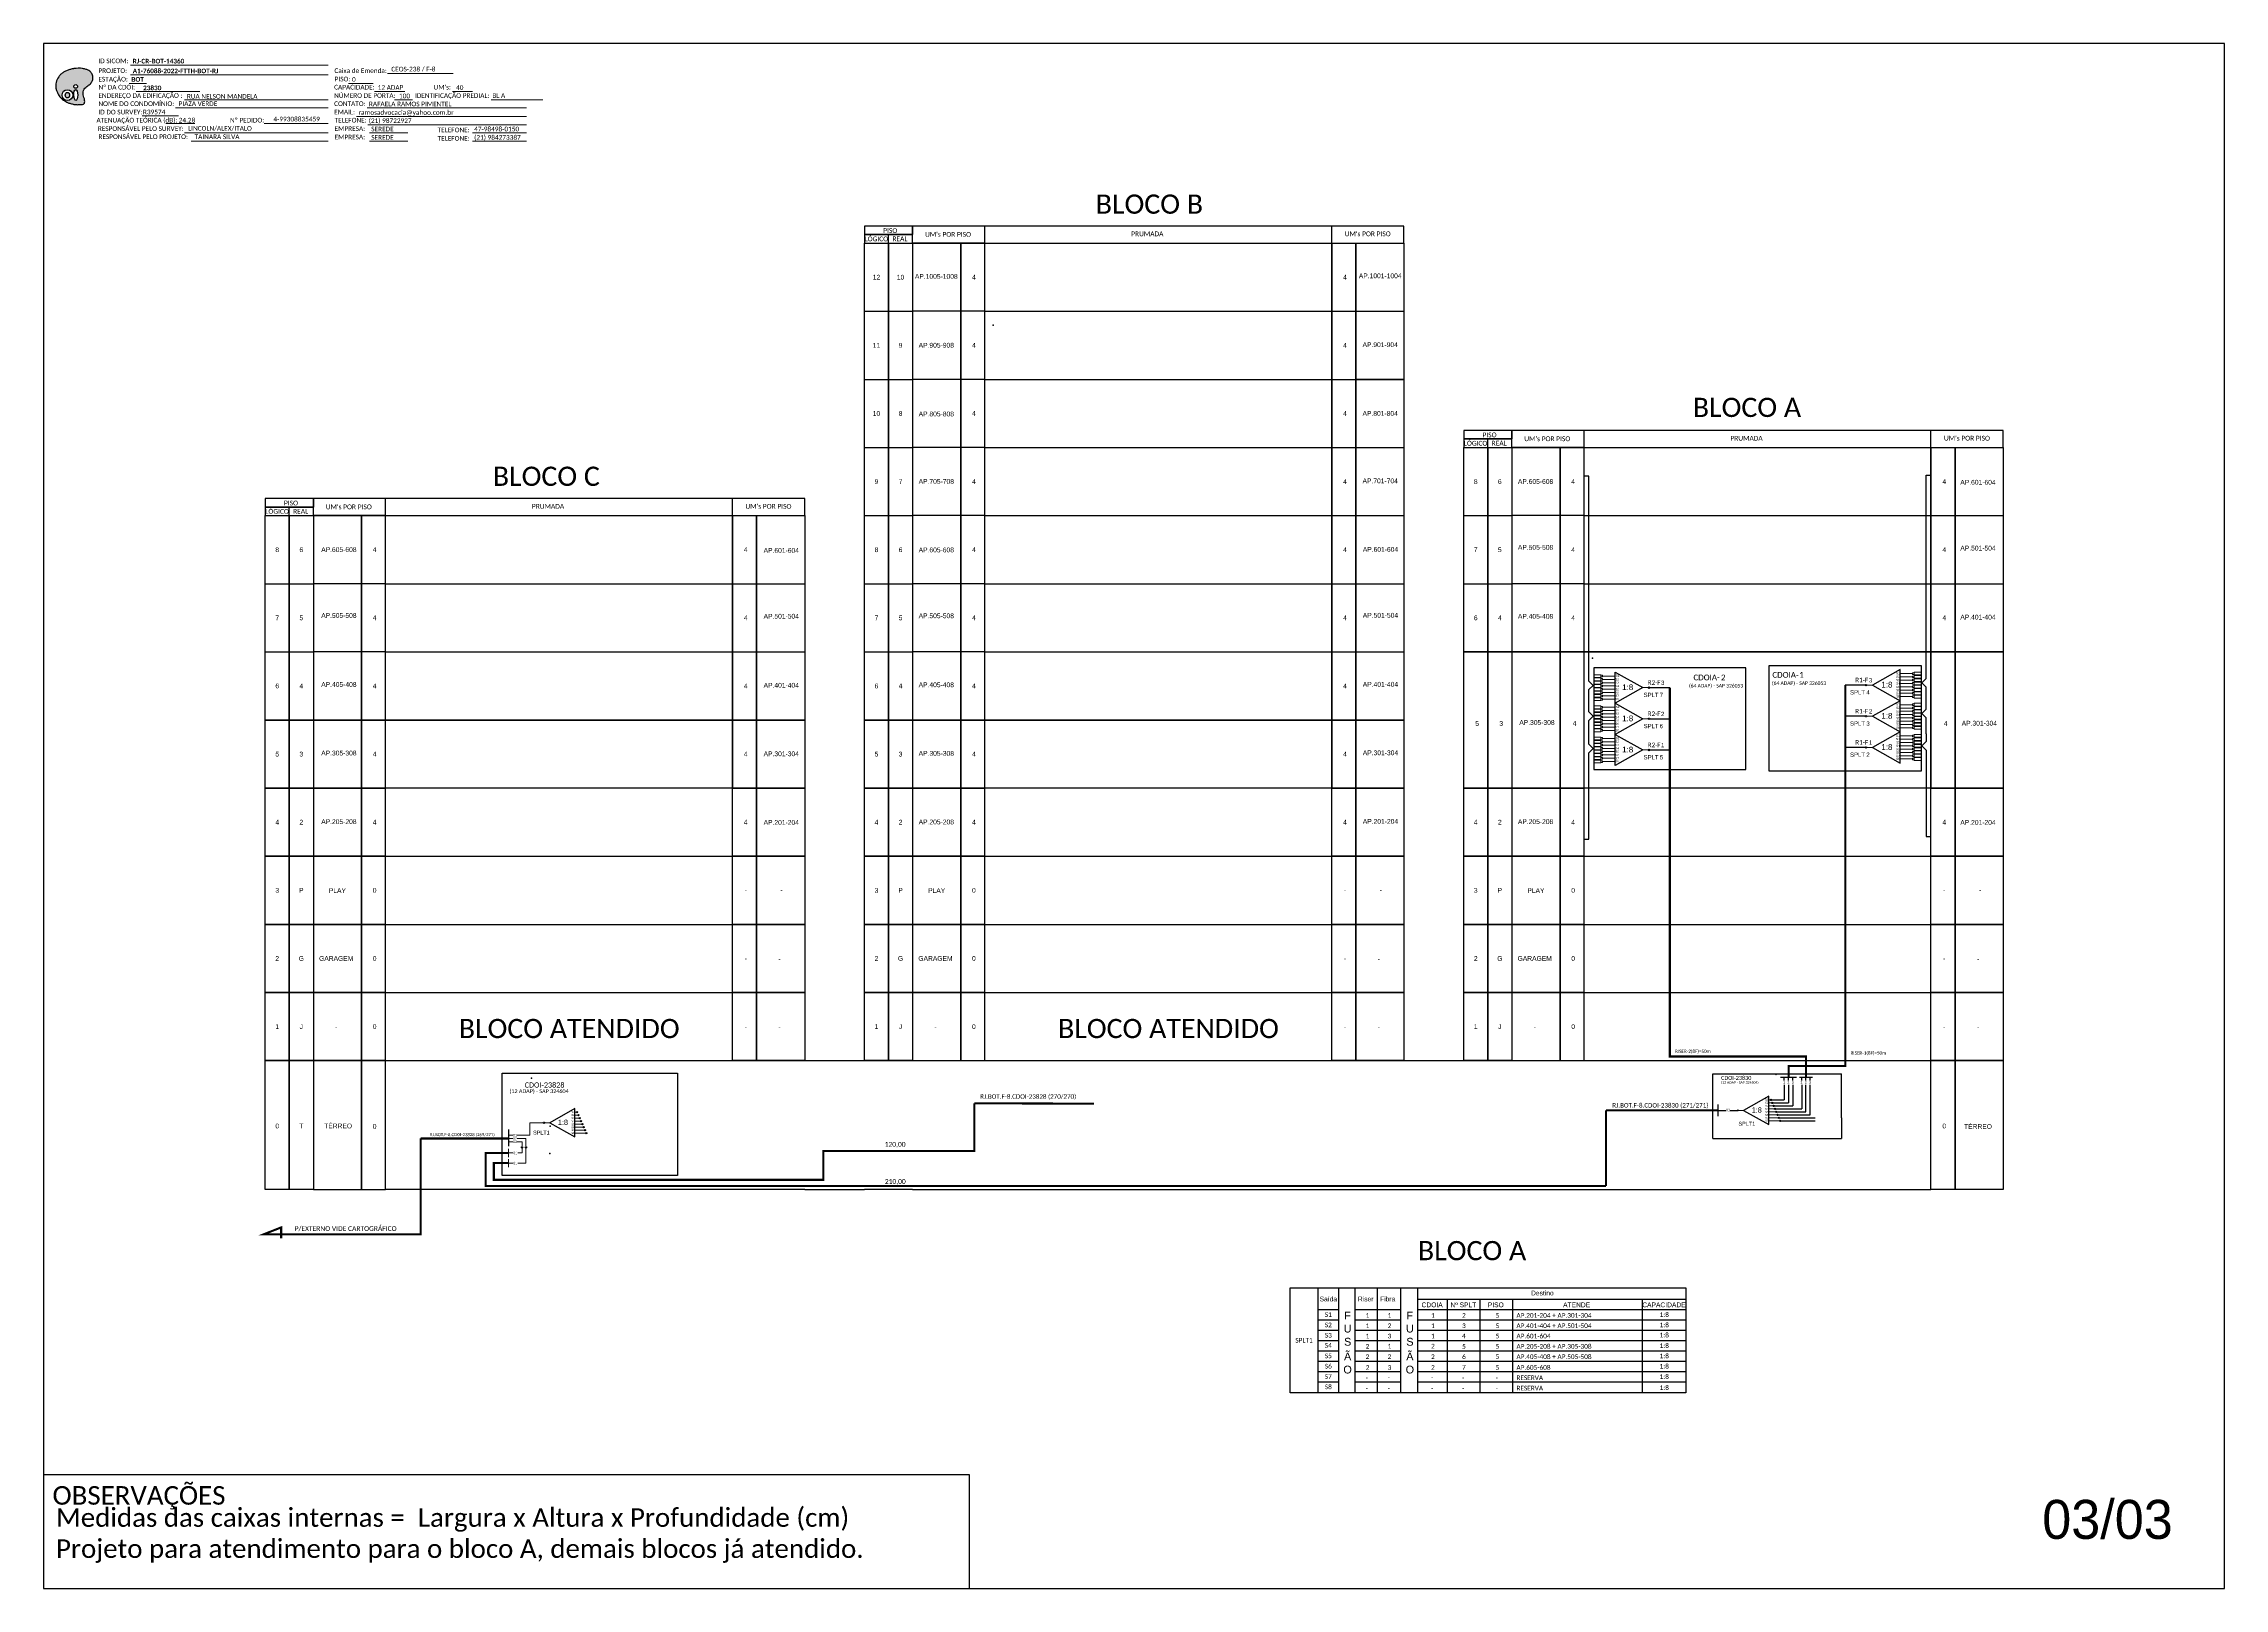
# Model space of a CAD drawing. Header units: inches. Extents: x 38 to 2658, y 14 to 608.
# Drawn here: x 1820 to 2658, y 14 to 608 of the extents above; entities that cross this region are included whole.
import ezdxf
from ezdxf.enums import TextEntityAlignment as Align

# ---------------------------------------------------------------- set-up
doc = ezdxf.new("R2010")
doc.units = ezdxf.units.IN
doc.header["$MEASUREMENT"] = 0
for name, color, linetype in [('10.1-Caixas Subterrâneas', 5, 'Continuous'), ('AS BUILT', 10, 'Continuous'), ('cerco área', 2, 'Continuous')]:
    doc.layers.add(name, color=color, linetype=linetype)
doc.layers.add('10.4-Postes', color=1, linetype='Continuous', lineweight=0)
doc.styles.add('ARIAL', font='arial.ttf')
doc.styles.add('MtXpl_Calibri', font='calibri.ttf')
doc.styles.add('WMF-Calibri0', font='calibri.ttf')
doc.styles.add('WMF-Calibri1', font='calibrib.ttf')
doc.linetypes.add('RESERVA', pattern='A,0.5,-0.15,["RESERVA",Standard,S=0.18,R=0,X=0,Y=-0.1],-1.3', length=1.95)

# ---------------------------------------------------------------- blocks, each defined once
blk = doc.blocks.new('A$C415C251F')
at = {"color": 3}
blk.add_point((0, 0), dxfattribs=at)
blk = doc.blocks.new('LEG_CDO64_DIR')
blk.add_point((0, 0))
at = {"color": 1, "style": 'WMF-Calibri0', "flags": 4}
blk.add_attdef('MODELO', text='', height=1.5, dxfattribs=at).set_placement((-1.52, -5.5), align=Align.CENTER)
blk.add_attdef('CDO', (-2.62, -3.57), '', height=2, dxfattribs=at)
blk = doc.blocks.new('LEG_CDOIA8_C-SPLT_DIR')
at = {"color": 3}
blk.add_blockref('A$C415C251F', (0, 0), dxfattribs=at)
at = {"color": 1, "style": 'WMF-Calibri0', "flags": 4}
blk.add_attdef('CDO', (-26.8, -2.6), '', height=2, dxfattribs=at)
blk.add_attdef('MODELO', text='', height=1.5, dxfattribs=at).set_placement((-22.2, -4.5), align=Align.CENTER)
at = {"style": 'ARIAL', "flags": 4}
blk.add_attdef('SPLITAGEM', text='', height=1.5, dxfattribs=at).set_placement((-18.4, -12.6), align=Align.CENTER)
blk = doc.blocks.new('SPLT_1-8_DIV_DIR')
h = blk.add_hatch(color=3)
h.dxf.hatch_style = 1
edge = h.paths.add_edge_path()
edge.add_arc((12.77, 4.04), 0.242, 0, 360)
h = blk.add_hatch(color=3)
h.dxf.hatch_style = 1
edge = h.paths.add_edge_path()
edge.add_arc((13.27, 2.88), 0.242, 0, 360)
h = blk.add_hatch(color=3)
h.dxf.hatch_style = 1
edge = h.paths.add_edge_path()
edge.add_arc((13.77, 1.73), 0.242, 0, 360)
h = blk.add_hatch(color=3)
h.dxf.hatch_style = 1
edge = h.paths.add_edge_path()
edge.add_arc((14.27, 0.58), 0.242, 0, 360)
h = blk.add_hatch(color=3)
h.dxf.hatch_style = 1
edge = h.paths.add_edge_path()
edge.add_arc((14.77, -0.58), 0.242, 0, 360)
h = blk.add_hatch(color=3)
h.dxf.hatch_style = 1
edge = h.paths.add_edge_path()
edge.add_arc((15.27, -1.73), 0.242, 0, 360)
h = blk.add_hatch(color=3)
h.dxf.hatch_style = 1
edge = h.paths.add_edge_path()
edge.add_arc((15.77, -2.88), 0.242, 0, 360)
h = blk.add_hatch(color=3)
h.dxf.hatch_style = 1
edge = h.paths.add_edge_path()
edge.add_arc((16.27, -4.04), 0.242, 0, 360)
at = {"color": 1, "lineweight": 0}
blk.add_lwpolyline([(2.22, 0), (0, 0)], dxfattribs=at)
at = {"color": 1}
blk.add_lwpolyline([(11.89, 5.45), (2.22, 0), (11.89, -5.45), (11.89, 5.45)], dxfattribs=at)
at = {"color": 7, "lineweight": 0}
for points in [[(12.77, 4.04), (11.89, 4.04)], [(11.89, 2.88), (13.27, 2.88)], [(11.89, 1.73), (13.77, 1.73)], [(11.89, 0.58), (14.27, 0.58)], [(11.89, -0.58), (14.77, -0.58)], [(11.89, -1.73), (15.27, -1.73)], [(11.89, -2.88), (15.77, -2.88)], [(11.89, -4.04), (16.27, -4.04)]]:
    blk.add_lwpolyline(points, dxfattribs=at)
at = {"color": 3}
for centre in [(12.77, 4.04), (13.27, 2.88), (13.77, 1.73), (14.27, 0.58), (14.77, -0.58), (15.27, -1.73), (15.77, -2.88), (16.27, -4.04)]:
    blk.add_circle(centre, 0.242, dxfattribs=at)
at = {"color": 1, "style": 'ARIAL'}
for s, height, p in [('1:8', 2, (5.35, -0.85)), ('S1', 0.75, (10.52, 3.77)), ('S2', 0.75, (10.52, 2.58)), ('S3', 0.75, (10.52, 1.37)), ('S4', 0.75, (10.52, 0.19)), ('S5', 0.75, (10.52, -1.02)), ('S6', 0.75, (10.52, -2.14)), ('S7', 0.75, (10.52, -3.24)), ('S8', 0.75, (10.52, -4.36))]:
    blk.add_text(s, height=height, dxfattribs=at).set_placement(p)
blk = doc.blocks.new('SPLT_1-8_SC-APC')
at = {"color": 1, "lineweight": 0}
blk.add_lwpolyline([(-17.04, -7.55), (-19.26, -7.55)], dxfattribs=at)
at = {"color": 1}
blk.add_lwpolyline([(-7.37, -2.1), (-17.04, -7.55), (-7.37, -13), (-7.37, -2.1)], dxfattribs=at)
at = {"color": 3, "lineweight": 0}
for points in [[(-2.99, -3.51), (-7.37, -3.51)], [(-7.37, -4.66), (-2.99, -4.66)], [(-7.37, -5.82), (-2.99, -5.82)], [(-7.37, -6.97), (-2.99, -6.97)], [(-2.41, -3.02), (-2.41, -4)], [(-2.41, -3.02), (0, -3.02)], [(-2.41, -4), (0, -4)], [(-2.41, -4.17), (-2.41, -5.16)], [(-2.41, -4.17), (0, -4.17)], [(-2.41, -5.16), (0, -5.16)], [(-2.41, -5.32), (-2.41, -6.31)], [(-2.41, -5.32), (0, -5.32)], [(-2.41, -6.31), (0, -6.31)], [(-2.41, -6.48), (-2.41, -7.46)], [(-2.41, -6.48), (0, -6.48)], [(-2.41, -7.46), (0, -7.46)], [(-7.37, -8.12), (-2.99, -8.12)], [(-7.37, -9.28), (-2.99, -9.28)], [(-7.37, -10.43), (-2.99, -10.43)], [(-7.37, -11.58), (-2.99, -11.58)], [(-2.41, -7.63), (-2.41, -8.62)], [(-2.41, -7.63), (0, -7.63)], [(-2.41, -8.62), (0, -8.62)], [(-2.41, -8.78), (-2.41, -9.77)], [(-2.41, -8.78), (0, -8.78)], [(-2.41, -9.77), (0, -9.77)], [(-2.41, -9.94), (-2.41, -10.92)], [(-2.41, -9.94), (0, -9.94)], [(-2.41, -10.92), (0, -10.92)], [(-2.41, -11.09), (-2.41, -12.08)], [(-2.41, -11.09), (0, -11.09)], [(-2.41, -12.08), (0, -12.08)]]:
    blk.add_lwpolyline(points, dxfattribs=at)
for points in [[(-2.99, -3.22), (-2.41, -3.22), (-2.41, -3.8), (-2.99, -3.8)], [(-2.99, -4.38), (-2.41, -4.38), (-2.41, -4.95), (-2.99, -4.95)], [(-2.99, -5.53), (-2.41, -5.53), (-2.41, -6.1), (-2.99, -6.1)], [(-2.99, -6.68), (-2.41, -6.68), (-2.41, -7.26), (-2.99, -7.26)], [(-2.99, -7.84), (-2.41, -7.84), (-2.41, -8.41), (-2.99, -8.41)], [(-2.99, -8.99), (-2.41, -8.99), (-2.41, -9.56), (-2.99, -9.56)], [(-2.99, -10.14), (-2.41, -10.14), (-2.41, -10.72), (-2.99, -10.72)], [(-2.99, -11.3), (-2.41, -11.3), (-2.41, -11.87), (-2.99, -11.87)]]:
    blk.add_lwpolyline(points, close=True, dxfattribs=at)
at = {"color": 1, "style": 'ARIAL'}
for s, height, p in [('1:8', 2, (-13.91, -8.4)), ('S1', 0.75, (-8.74, -3.78)), ('S2', 0.75, (-8.74, -4.97)), ('S3', 0.75, (-8.74, -6.18)), ('S4', 0.75, (-8.74, -7.36)), ('S5', 0.75, (-8.74, -8.57)), ('S6', 0.75, (-8.74, -9.69)), ('S7', 0.75, (-8.74, -10.78)), ('S8', 0.75, (-8.74, -11.9))]:
    blk.add_text(s, height=height, dxfattribs=at).set_placement(p)
blk = doc.blocks.new('OI')
h = blk.add_hatch(color=40)
edge = h.paths.add_edge_path()
edge.add_spline(control_points=[(4.35, -0.67), (3.92, -0.99), (3.26, -1.5), (2.81, -2.59), (2.9, -3.5), (3.06, -4.27), (3.31, -4.85), (3.37, -5.39), (3.4, -5.88), (3.2, -6.4), (2.54, -6.61), (1.65, -6.63), (0.55, -6.67), (-0.56, -6.42), (-1.61, -6.14), (-2.77, -5.61), (-3.92, -4.77), (-4.89, -3.7), (-5.34, -2.65), (-5.6, -1.94), (-5.85, -0.96), (-5.71, 0.47), (-5.1, 2.02), (-4.14, 3.02), (-3.3, 3.61), (-2.37, 4.16), (-1.36, 4.44), (-0.56, 4.7), (0.79, 4.85), (2.24, 4.97), (3.79, 4.57), (4.67, 4.21), (5.44, 3.65), (5.76, 2.99), (6.03, 2.21), (6.01, 1.46), (5.72, 0.64), (5.31, 0.08), (4.88, -0.38), (4.51, -0.55), (4.35, -0.67)], knot_values=[0, 0, 0, 0, 1.60434, 2.417191, 3.427595, 4.282808, 4.776746, 5.304182, 5.888771, 6.258406, 6.858137, 7.79129, 8.986195, 10.124242, 11.187857, 12.242908, 13.953784, 15.414161, 16.515391, 17.349188, 17.675853, 19.552021, 21.515531, 22.568638, 23.63245, 24.621084, 25.782718, 26.745347, 27.142653, 29.870543, 31.004649, 31.921532, 32.709589, 33.801391, 34.042471, 35.192333, 35.971461, 36.628871, 37.254359, 37.836911, 37.836911, 37.836911, 37.836911], degree=3, periodic=0)
h.paths.add_polyline_path([(1.13, -0.87, -1), (-0.04, -0.87, -1)], flags=16)
edge = h.paths.add_edge_path(flags=16)
edge.add_ellipse((0.56, -3.59), major_axis=(-0.02, 1.71), ratio=0.361305, start_angle=0, end_angle=360)
h.paths.add_polyline_path([(-0.36, -3.62, -1), (-3.8, -3.62, -1)], flags=16)
edge = h.paths.add_edge_path(flags=0)
edge.add_ellipse((-2.08, -3.62), major_axis=(0, 0.885), ratio=0.758294, start_angle=0, end_angle=360)
at = {"color": 40}
for centre, radius in [((-2.08, -3.62), 1.72), ((0.54, -0.87), 0.587)]:
    blk.add_circle(centre, radius, dxfattribs=at)
blk.add_ellipse((-2.08, -3.62), major_axis=(0, 0.885), ratio=0.758294, start_param=-3.141592653589792, end_param=3.141592653589792, dxfattribs=at)
blk.add_ellipse((0.56, -3.59), major_axis=(-0.02, 1.71), ratio=0.361305, dxfattribs=at)
at = {"color": 40, "start_tangent": (-0.800898, -0.598801), "end_tangent": (-0.800898, -0.598801)}
blk.add_spline([(4.35, -0.67), (3.2, -1.78), (2.9, -2.54), (2.92, -3.55), (3.12, -4.38), (3.28, -4.85), (3.37, -5.37), (3.35, -5.95), (3.2, -6.29), (2.66, -6.55), (1.73, -6.63), (0.54, -6.62), (-0.58, -6.41), (-1.6, -6.11), (-2.56, -5.67), (-3.95, -4.67), (-4.89, -3.56), (-5.37, -2.56), (-5.64, -1.78), (-5.72, -1.46), (-5.63, 0.42), (-4.84, 2.22), (-4.13, 2.99), (-3.27, 3.62), (-2.4, 4.09), (-1.3, 4.47), (-0.37, 4.72), (0.02, 4.77), (2.75, 4.8), (3.85, 4.53), (4.69, 4.16), (5.31, 3.68), (5.85, 2.73), (5.93, 2.5), (5.94, 1.35), (5.67, 0.62), (5.29, 0.08), (4.84, -0.36), (4.35, -0.67)], degree=3, dxfattribs=at)

msp = doc.modelspace()

# ---------------------------------------------------------------- hatches: boundary and pattern name
h = msp.add_hatch(color=3)
h.dxf.hatch_style = 1
edge = h.paths.add_edge_path()
edge.add_arc((2437.14, 360.61), 0.282, -180, 180, ccw=False)
h = msp.add_hatch(color=3)
h.dxf.hatch_style = 1
edge = h.paths.add_edge_path()
edge.add_arc((2520.56, 361.59), 0.282, 0, 360)
h = msp.add_hatch(color=3)
h.dxf.hatch_style = 1
edge = h.paths.add_edge_path()
edge.add_arc((2437.14, 348.63), 0.282, -180, 180, ccw=False)
h = msp.add_hatch(color=3)
h.dxf.hatch_style = 1
edge = h.paths.add_edge_path()
edge.add_arc((2520.56, 349.61), 0.282, 0, 360)
h = msp.add_hatch(color=3)
h.dxf.hatch_style = 1
edge = h.paths.add_edge_path()
edge.add_arc((2437.14, 336.64), 0.282, -180, 180, ccw=False)
h = msp.add_hatch(color=3)
h.dxf.hatch_style = 1
edge = h.paths.add_edge_path()
edge.add_arc((2437.14, 336.64), 0.282, 0, 360)
h = msp.add_hatch(color=3)
h.dxf.hatch_style = 1
edge = h.paths.add_edge_path()
edge.add_arc((2520.56, 337.62), 0.282, 0, 360)
h = msp.add_hatch(color=7)
h.dxf.hatch_style = 1
h.paths.add_polyline_path([(2025.21, 197.37, 1), (2024.72, 197.37, 1)])
h = msp.add_hatch(color=7)
h.dxf.hatch_style = 1
h.paths.add_polyline_path([(2025.71, 196.22, 1), (2025.22, 196.22, 1)])
h = msp.add_hatch(color=7)
h.dxf.hatch_style = 1
h.paths.add_polyline_path([(2026.21, 195.06, 1), (2025.72, 195.06, 1)])
h = msp.add_hatch(color=7)
h.dxf.hatch_style = 1
h.paths.add_polyline_path([(2026.71, 193.91, 1), (2026.22, 193.91, 1)])
h = msp.add_hatch(color=7)
h.dxf.hatch_style = 1
h.paths.add_polyline_path([(2027.21, 192.76, 1), (2026.72, 192.76, 1)])
h = msp.add_hatch(color=3)
h.dxf.hatch_style = 1
edge = h.paths.add_edge_path()
edge.add_arc((2471.26, 198.05), 0.195, 0, 360)
h = msp.add_hatch(color=3)
h.dxf.hatch_style = 1
edge = h.paths.add_edge_path()
edge.add_arc((2471.26, 198.05), 0.195, 0, 360)
h = msp.add_hatch(color=7)
h.dxf.hatch_style = 1
h.paths.add_polyline_path([(2027.71, 191.61, 1), (2027.22, 191.61, 1)])
h = msp.add_hatch(color=7)
h.dxf.hatch_style = 1
h.paths.add_polyline_path([(2028.21, 190.45, 1), (2027.72, 190.45, 1)])
h = msp.add_hatch(color=7)
h.dxf.hatch_style = 1
h.paths.add_polyline_path([(2028.71, 189.3, 1), (2028.22, 189.3, 1)])
at = {"layer": 'AS BUILT'}
h = msp.add_hatch(color=7, dxfattribs=at)
h.dxf.hatch_style = 1
edge = h.paths.add_edge_path()
edge.add_arc((2012.2, 193.33), 0.256, 0, 360)
h = msp.add_hatch(color=3, dxfattribs=at)
h.dxf.hatch_style = 1
edge = h.paths.add_edge_path()
edge.add_arc((2003.8, 183.85), 0.256, 0, 360)
h = msp.add_hatch(color=0, dxfattribs=at)
h.dxf.hatch_style = 1
edge = h.paths.add_edge_path()
edge.add_arc((2005.25, 183.85), 0.256, 0, 360)

# ---------------------------------------------------------------- linework, layer by layer
at = {"color": 0}
for p, q in [((2135.43, 531.53), (2144.69, 531.53)), ((2135.43, 505.33), (2135.43, 531.53)), ((2144.69, 531.53), (2144.69, 505.33)), ((2144.69, 531.53), (2153.95, 531.53)), ((2144.69, 505.33), (2144.69, 531.53)), ((2153.95, 531.53), (2153.95, 505.33)), ((2172.46, 531.53), (2153.95, 531.53)), ((2153.95, 531.53), (2153.95, 505.33)), ((2172.46, 505.33), (2172.46, 531.53)), ((2181.72, 531.53), (2172.46, 531.53)), ((2172.46, 531.53), (2172.46, 505.33)), ((2181.72, 531.53), (2315.11, 531.53)), ((2181.72, 505.33), (2181.72, 531.53)), ((2181.72, 505.33), (2181.72, 531.53)), ((2315.11, 531.53), (2315.11, 505.33)), ((2315.11, 531.53), (2324.37, 531.53)), ((2315.11, 505.33), (2315.11, 531.53)), ((2324.37, 531.53), (2342.88, 531.53)), ((2324.37, 505.33), (2324.37, 531.53)), ((2324.37, 531.53), (2324.37, 505.33)), ((2342.88, 531.53), (2342.88, 505.33)), ((2135.43, 505.33), (2144.69, 505.33)), ((2135.43, 479.14), (2135.43, 505.33)), ((2144.69, 505.33), (2144.69, 479.14)), ((2144.69, 505.33), (2153.95, 505.33)), ((2144.69, 479.14), (2144.69, 505.33)), ((2153.95, 505.33), (2153.95, 479.14)), ((2172.46, 505.33), (2153.95, 505.33)), ((2153.95, 505.33), (2153.95, 479.14)), ((2172.46, 479.14), (2172.46, 505.33)), ((2181.72, 505.33), (2172.46, 505.33)), ((2172.46, 505.33), (2172.46, 479.14)), ((2181.72, 505.33), (2315.11, 505.33)), ((2181.72, 479.14), (2181.72, 505.33)), ((2181.72, 479.14), (2181.72, 505.33)), ((2315.11, 505.33), (2315.11, 479.14)), ((2315.11, 505.33), (2324.37, 505.33)), ((2315.11, 479.14), (2315.11, 505.33)), ((2324.37, 505.33), (2342.88, 505.33)), ((2324.37, 479.14), (2324.37, 505.33)), ((2324.37, 505.33), (2324.37, 479.14)), ((2342.88, 505.33), (2342.88, 479.14)), ((2135.43, 479.14), (2144.69, 479.14)), ((2135.43, 452.94), (2135.43, 479.14)), ((2144.69, 479.14), (2144.69, 452.94)), ((2144.69, 479.14), (2153.95, 479.14)), ((2144.69, 452.94), (2144.69, 479.14)), ((2153.95, 479.14), (2153.95, 452.94)), ((2172.46, 479.14), (2153.95, 479.14)), ((2153.95, 479.14), (2153.95, 452.94)), ((2172.46, 452.94), (2172.46, 479.14)), ((2181.72, 479.14), (2172.46, 479.14)), ((2172.46, 479.14), (2172.46, 452.94)), ((2181.72, 479.14), (2315.11, 479.14)), ((2181.72, 452.94), (2181.72, 479.14)), ((2181.72, 452.94), (2181.72, 479.14)), ((2315.11, 479.14), (2315.11, 452.94)), ((2315.11, 479.14), (2324.37, 479.14)), ((2315.11, 452.94), (2315.11, 479.14)), ((2324.37, 479.14), (2342.88, 479.14)), ((2324.37, 452.94), (2324.37, 479.14)), ((2324.37, 479.14), (2324.37, 452.94)), ((2342.95, 479.14), (2324.44, 479.14)), ((2342.88, 479.14), (2342.88, 452.94)), ((2342.95, 452.94), (2342.95, 479.14)), ((2135.43, 452.94), (2144.69, 452.94)), ((2135.43, 426.75), (2135.43, 452.94)), ((2144.69, 452.94), (2144.69, 426.75)), ((2144.69, 452.94), (2153.95, 452.94)), ((2144.69, 426.75), (2144.69, 452.94)), ((2153.95, 452.94), (2153.95, 426.75)), ((2172.46, 452.94), (2153.95, 452.94)), ((2153.95, 452.94), (2153.95, 426.75)), ((2172.46, 426.75), (2172.46, 452.94)), ((2181.72, 452.94), (2172.46, 452.94)), ((2172.46, 452.94), (2172.46, 426.75)), ((2181.72, 452.94), (2315.11, 452.94)), ((2181.72, 426.75), (2181.72, 452.94)), ((2181.72, 426.75), (2181.72, 452.94)), ((2315.11, 452.94), (2315.11, 426.75)), ((2315.11, 452.94), (2324.37, 452.94)), ((2315.11, 426.75), (2315.11, 452.94)), ((2324.37, 452.94), (2342.88, 452.94)), ((2324.37, 426.75), (2324.37, 452.94)), ((2324.37, 452.94), (2324.37, 426.75)), ((2342.88, 452.94), (2342.88, 426.75)), ((2365.86, 452.94), (2375.12, 452.94)), ((2365.86, 426.75), (2365.86, 452.94)), ((2375.12, 452.94), (2375.12, 426.75)), ((2375.12, 452.94), (2384.38, 452.94)), ((2375.12, 426.75), (2375.12, 452.94)), ((2384.38, 452.94), (2384.38, 426.75)), ((2402.89, 452.94), (2384.38, 452.94)), ((2384.38, 452.94), (2384.38, 426.75)), ((2402.89, 426.75), (2402.89, 452.94)), ((2412.15, 452.94), (2402.89, 452.94)), ((2402.89, 452.94), (2402.89, 426.75)), ((2412.15, 452.94), (2545.54, 452.94)), ((2412.15, 426.75), (2412.15, 452.94)), ((2412.15, 426.75), (2412.15, 452.94)), ((2545.54, 452.94), (2545.54, 426.75)), ((2545.54, 452.94), (2554.8, 452.94)), ((2545.54, 426.75), (2545.54, 452.94)), ((2554.8, 452.94), (2573.32, 452.94)), ((2554.8, 426.75), (2554.8, 452.94)), ((2554.8, 452.94), (2554.8, 426.75)), ((2573.32, 452.94), (2573.32, 426.75)), ((1905, 426.75), (1914.26, 426.75)), ((1905, 400.55), (1905, 426.75)), ((1914.26, 426.75), (1914.26, 400.55)), ((1914.26, 426.75), (1923.52, 426.75)), ((1914.26, 400.55), (1914.26, 426.75)), ((1923.52, 426.75), (1923.52, 400.55)), ((1942.03, 426.75), (1923.52, 426.75)), ((1923.52, 426.75), (1923.52, 400.55)), ((1942.03, 400.55), (1942.03, 426.75)), ((1951.29, 426.75), (1942.03, 426.75)), ((1942.03, 426.75), (1942.03, 400.55)), ((1951.29, 426.75), (2084.68, 426.75)), ((1951.29, 400.55), (1951.29, 426.75)), ((1951.29, 400.55), (1951.29, 426.75)), ((2084.68, 426.75), (2084.68, 400.55)), ((2084.68, 426.75), (2093.94, 426.75)), ((2084.68, 400.55), (2084.68, 426.75)), ((2093.94, 426.75), (2112.45, 426.75)), ((2093.94, 400.55), (2093.94, 426.75)), ((2093.94, 426.75), (2093.94, 400.55)), ((2112.45, 426.75), (2112.45, 400.55)), ((2135.43, 426.75), (2144.69, 426.75)), ((2135.43, 400.55), (2135.43, 426.75)), ((2144.69, 426.75), (2153.95, 426.75)), ((2144.69, 426.75), (2144.69, 400.55)), ((2144.69, 400.55), (2144.69, 426.75)), ((2172.46, 426.75), (2153.95, 426.75)), ((2153.95, 426.75), (2153.95, 400.55)), ((2153.95, 426.75), (2153.95, 400.55)), ((2181.72, 426.75), (2172.46, 426.75)), ((2172.46, 400.55), (2172.46, 426.75)), ((2172.46, 426.75), (2172.46, 400.55)), ((2181.72, 426.75), (2315.11, 426.75)), ((2181.72, 400.55), (2181.72, 426.75)), ((2181.72, 400.55), (2181.72, 426.75)), ((2315.11, 426.75), (2324.37, 426.75)), ((2315.11, 426.75), (2315.11, 400.55)), ((2315.11, 400.55), (2315.11, 426.75)), ((2324.37, 426.75), (2342.88, 426.75)), ((2324.37, 400.55), (2324.37, 426.75)), ((2324.37, 426.75), (2324.37, 400.55)), ((2342.88, 426.75), (2342.88, 400.55)), ((2365.86, 426.75), (2375.12, 426.75)), ((2365.86, 400.55), (2365.86, 426.75)), ((2375.12, 426.75), (2375.12, 400.55)), ((2375.12, 426.75), (2384.38, 426.75)), ((2375.12, 400.55), (2375.12, 426.75)), ((2384.38, 426.75), (2384.38, 400.55)), ((2402.89, 426.75), (2384.38, 426.75)), ((2384.38, 426.75), (2384.38, 400.55)), ((2402.89, 400.55), (2402.89, 426.75)), ((2412.15, 426.75), (2402.89, 426.75)), ((2402.89, 426.75), (2402.89, 400.55)), ((2412.15, 426.75), (2545.54, 426.75)), ((2412.15, 400.55), (2412.15, 426.75)), ((2412.15, 400.55), (2412.15, 426.75)), ((2545.54, 426.75), (2545.54, 400.55)), ((2545.54, 426.75), (2554.8, 426.75)), ((2545.54, 400.55), (2545.54, 426.75)), ((2554.8, 426.75), (2573.32, 426.75)), ((2554.8, 400.55), (2554.8, 426.75)), ((2554.8, 426.75), (2554.8, 400.55)), ((2573.32, 426.75), (2573.32, 400.55)), ((1905, 400.55), (1914.26, 400.55)), ((1905, 374.36), (1905, 400.55)), ((1914.26, 400.55), (1914.26, 374.36)), ((1914.26, 400.55), (1923.52, 400.55)), ((1914.26, 374.36), (1914.26, 400.55)), ((1923.52, 400.55), (1923.52, 374.36)), ((1942.03, 400.55), (1923.52, 400.55)), ((1923.52, 400.55), (1923.52, 374.36)), ((1942.03, 374.36), (1942.03, 400.55)), ((1951.29, 400.55), (1942.03, 400.55)), ((1942.03, 400.55), (1942.03, 374.36)), ((1951.29, 400.55), (2084.68, 400.55)), ((1951.29, 374.36), (1951.29, 400.55)), ((1951.29, 374.36), (1951.29, 400.55)), ((2084.68, 400.55), (2084.68, 374.36)), ((2084.68, 400.55), (2093.94, 400.55)), ((2084.68, 374.36), (2084.68, 400.55)), ((2093.94, 400.55), (2112.45, 400.55)), ((2093.94, 374.36), (2093.94, 400.55)), ((2093.94, 400.55), (2093.94, 374.36)), ((2112.45, 400.55), (2112.45, 374.36)), ((2135.43, 400.55), (2144.69, 400.55)), ((2135.43, 374.36), (2135.43, 400.55)), ((2144.69, 400.55), (2144.69, 374.36)), ((2144.69, 400.55), (2153.95, 400.55)), ((2144.69, 374.36), (2144.69, 400.55)), ((2153.95, 400.55), (2153.95, 374.36)), ((2172.46, 400.55), (2153.95, 400.55)), ((2153.95, 400.55), (2153.95, 374.36)), ((2172.46, 374.36), (2172.46, 400.55)), ((2181.72, 400.55), (2172.46, 400.55)), ((2172.46, 400.55), (2172.46, 374.36)), ((2181.72, 400.55), (2315.11, 400.55)), ((2181.72, 374.36), (2181.72, 400.55)), ((2181.72, 374.36), (2181.72, 400.55)), ((2315.11, 400.55), (2315.11, 374.36)), ((2315.11, 400.55), (2324.37, 400.55)), ((2315.11, 374.36), (2315.11, 400.55)), ((2324.37, 400.55), (2342.88, 400.55)), ((2324.37, 374.36), (2324.37, 400.55)), ((2324.37, 400.55), (2324.37, 374.36)), ((2342.88, 400.55), (2342.88, 374.36)), ((2365.86, 400.55), (2375.12, 400.55)), ((2365.86, 374.36), (2365.86, 400.55)), ((2375.12, 400.55), (2375.12, 374.36)), ((2375.12, 400.55), (2384.38, 400.55)), ((2375.12, 374.36), (2375.12, 400.55)), ((2384.38, 400.55), (2384.38, 374.36)), ((2402.89, 400.55), (2384.38, 400.55)), ((2384.38, 400.55), (2384.38, 374.36)), ((2402.89, 374.36), (2402.89, 400.55)), ((2412.15, 400.55), (2402.89, 400.55)), ((2402.89, 400.55), (2402.89, 374.36)), ((2412.15, 400.55), (2545.54, 400.55)), ((2412.15, 374.36), (2412.15, 400.55)), ((2412.15, 374.36), (2412.15, 400.55)), ((2545.54, 400.55), (2545.54, 321.97)), ((2545.54, 400.55), (2554.8, 400.55)), ((2545.54, 321.97), (2545.54, 400.55)), ((2554.8, 400.55), (2573.32, 400.55)), ((2554.8, 374.36), (2554.8, 400.55)), ((2554.8, 400.55), (2554.8, 374.36)), ((2573.32, 400.55), (2573.32, 374.36)), ((1905, 374.36), (1914.26, 374.36)), ((1905, 348.16), (1905, 374.36)), ((1914.26, 374.36), (1914.26, 348.16)), ((1914.26, 374.36), (1923.52, 374.36)), ((1914.26, 348.16), (1914.26, 374.36)), ((1923.52, 374.36), (1923.52, 348.16)), ((1942.03, 374.36), (1923.52, 374.36)), ((1923.52, 374.36), (1923.52, 348.16)), ((1942.03, 348.16), (1942.03, 374.36)), ((1951.29, 374.36), (1942.03, 374.36)), ((1942.03, 374.36), (1942.03, 348.16)), ((1951.29, 374.36), (2084.68, 374.36)), ((1951.29, 348.16), (1951.29, 374.36)), ((1951.29, 348.16), (1951.29, 374.36)), ((2084.68, 374.36), (2084.68, 348.16)), ((2084.68, 374.36), (2093.94, 374.36)), ((2084.68, 348.16), (2084.68, 374.36)), ((2093.94, 374.36), (2112.45, 374.36)), ((2093.94, 348.16), (2093.94, 374.36)), ((2093.94, 374.36), (2093.94, 348.16)), ((2112.45, 374.36), (2112.45, 348.16)), ((2135.43, 374.36), (2144.69, 374.36)), ((2135.43, 348.16), (2135.43, 374.36)), ((2144.69, 374.36), (2144.69, 348.16)), ((2144.69, 374.36), (2153.95, 374.36)), ((2144.69, 348.16), (2144.69, 374.36)), ((2153.95, 374.36), (2153.95, 348.16)), ((2172.46, 374.36), (2153.95, 374.36)), ((2153.95, 374.36), (2153.95, 348.16)), ((2172.46, 348.16), (2172.46, 374.36)), ((2181.72, 374.36), (2172.46, 374.36)), ((2172.46, 374.36), (2172.46, 348.16)), ((2181.72, 374.36), (2315.11, 374.36)), ((2181.72, 348.16), (2181.72, 374.36)), ((2181.72, 348.16), (2181.72, 374.36)), ((2315.11, 374.36), (2315.11, 348.16)), ((2315.11, 374.36), (2324.37, 374.36)), ((2315.11, 348.16), (2315.11, 374.36)), ((2324.37, 374.36), (2342.88, 374.36)), ((2324.37, 348.16), (2324.37, 374.36)), ((2324.37, 374.36), (2324.37, 348.16)), ((2342.88, 374.36), (2342.88, 348.16)), ((2365.86, 374.36), (2375.12, 374.36)), ((2365.86, 321.97), (2365.86, 374.36)), ((2375.12, 374.36), (2365.86, 374.36)), ((2375.12, 374.36), (2375.12, 321.97)), ((2375.12, 374.36), (2384.38, 374.36)), ((2375.12, 321.97), (2375.12, 374.36)), ((2384.38, 374.36), (2375.12, 374.36)), ((2384.38, 374.36), (2384.38, 321.97)), ((2402.89, 374.36), (2384.38, 374.36)), ((2384.38, 374.36), (2384.38, 321.97)), ((2384.38, 374.36), (2402.89, 374.36)), ((2402.89, 321.97), (2402.89, 374.36)), ((2412.15, 374.36), (2402.89, 374.36)), ((2402.89, 374.36), (2402.89, 321.97)), ((2402.89, 374.36), (2412.15, 374.36)), ((2412.15, 374.36), (2545.54, 374.36)), ((2412.15, 321.97), (2412.15, 374.36)), ((2412.15, 321.97), (2412.15, 374.36)), ((2545.54, 374.36), (2412.15, 374.36)), ((2545.54, 374.36), (2554.8, 374.36)), ((2554.8, 374.36), (2545.54, 374.36)), ((2554.8, 374.36), (2573.32, 374.36)), ((2554.8, 321.97), (2554.8, 374.36)), ((2554.8, 374.36), (2554.8, 321.97)), ((2573.32, 374.36), (2554.8, 374.36)), ((2573.32, 374.36), (2573.32, 321.97)), ((1905, 348.16), (1914.26, 348.16)), ((1905, 321.97), (1905, 348.16)), ((1914.26, 348.16), (1905, 348.16)), ((1914.26, 348.16), (1914.26, 321.97)), ((1914.26, 348.16), (1923.52, 348.16)), ((1914.26, 321.97), (1914.26, 348.16)), ((1923.52, 348.16), (1914.26, 348.16)), ((1923.52, 348.16), (1923.52, 321.97)), ((1942.03, 348.16), (1923.52, 348.16)), ((1923.52, 348.16), (1923.52, 321.97)), ((1923.52, 348.16), (1942.03, 348.16)), ((1942.03, 321.97), (1942.03, 348.16)), ((1951.29, 348.16), (1942.03, 348.16)), ((1942.03, 348.16), (1942.03, 321.97)), ((1942.03, 348.16), (1951.29, 348.16)), ((1951.29, 348.16), (2084.68, 348.16)), ((1951.29, 321.97), (1951.29, 348.16)), ((1951.29, 321.97), (1951.29, 348.16)), ((2084.68, 348.16), (1951.29, 348.16)), ((2084.68, 348.16), (2084.68, 321.97)), ((2084.68, 348.16), (2093.94, 348.16)), ((2084.68, 321.97), (2084.68, 348.16)), ((2093.94, 348.16), (2084.68, 348.16)), ((2093.94, 348.16), (2112.45, 348.16)), ((2093.94, 321.97), (2093.94, 348.16)), ((2093.94, 348.16), (2093.94, 321.97)), ((2112.45, 348.16), (2093.94, 348.16)), ((2112.45, 348.16), (2112.45, 321.97)), ((2135.43, 348.16), (2144.69, 348.16)), ((2135.43, 321.97), (2135.43, 348.16)), ((2144.69, 348.16), (2135.43, 348.16)), ((2144.69, 348.16), (2144.69, 321.97)), ((2144.69, 348.16), (2153.95, 348.16)), ((2144.69, 321.97), (2144.69, 348.16)), ((2153.95, 348.16), (2144.69, 348.16)), ((2153.95, 348.16), (2153.95, 321.97)), ((2172.46, 348.16), (2153.95, 348.16)), ((2153.95, 348.16), (2153.95, 321.97)), ((2153.95, 348.16), (2172.46, 348.16)), ((2172.46, 321.97), (2172.46, 348.16)), ((2181.72, 348.16), (2172.46, 348.16)), ((2172.46, 348.16), (2172.46, 321.97)), ((2172.46, 348.16), (2181.72, 348.16)), ((2181.72, 348.16), (2315.11, 348.16)), ((2181.72, 321.97), (2181.72, 348.16)), ((2181.72, 321.97), (2181.72, 348.16)), ((2315.11, 348.16), (2181.72, 348.16)), ((2315.11, 348.16), (2315.11, 321.97)), ((2315.11, 348.16), (2324.37, 348.16)), ((2315.11, 321.97), (2315.11, 348.16)), ((2324.37, 348.16), (2315.11, 348.16)), ((2324.37, 348.16), (2342.88, 348.16)), ((2324.37, 321.97), (2324.37, 348.16)), ((2324.37, 348.16), (2324.37, 321.97)), ((2342.88, 348.16), (2324.37, 348.16)), ((2342.88, 348.16), (2342.88, 321.97)), ((1914.26, 321.97), (1905, 321.97)), ((1923.52, 321.97), (1914.26, 321.97)), ((1923.52, 321.97), (1942.03, 321.97)), ((1942.03, 321.97), (1951.29, 321.97)), ((2084.68, 321.97), (1951.29, 321.97)), ((2093.94, 321.97), (2084.68, 321.97)), ((2112.45, 321.97), (2093.94, 321.97)), ((2144.69, 321.97), (2135.43, 321.97)), ((2153.95, 321.97), (2144.69, 321.97)), ((2153.95, 321.97), (2172.46, 321.97)), ((2172.46, 321.97), (2181.72, 321.97)), ((2315.11, 321.97), (2181.72, 321.97)), ((2324.37, 321.97), (2315.11, 321.97)), ((2342.88, 321.97), (2324.37, 321.97)), ((2375.12, 321.97), (2365.86, 321.97)), ((2384.38, 321.97), (2375.12, 321.97)), ((2384.38, 321.97), (2402.89, 321.97)), ((2402.89, 321.97), (2412.15, 321.97)), ((2545.54, 321.97), (2412.15, 321.97)), ((2554.8, 321.97), (2545.54, 321.97)), ((2573.32, 321.97), (2554.8, 321.97)), ((1951.29, 217.19), (2084.68, 217.19)), ((1951.29, 167.68), (1951.29, 217.19)), ((2084.68, 217.19), (2093.94, 217.19)), ((2093.94, 217.19), (2112.45, 217.19)), ((2135.43, 217.19), (2144.69, 217.19)), ((2144.69, 217.19), (2153.95, 217.19)), ((2084.68, 167.68), (1951.29, 167.68)), ((2093.94, 167.68), (2084.68, 167.68)), ((2112.45, 167.68), (2093.94, 167.68)), ((2144.69, 167.68), (2135.43, 167.68)), ((2153.95, 167.68), (2144.69, 167.68))]:
    msp.add_line(p, q, dxfattribs=at)
for p, q in [((2153.95, 167.68), (2545.54, 167.68)), ((2299.14, 129.84), (2451.25, 129.84)), ((2299.14, 89.42), (2299.14, 129.84)), ((2309.8, 129.84), (2309.8, 89.42)), ((2317.68, 129.84), (2317.68, 89.42)), ((2324.16, 89.42), (2324.16, 129.84)), ((2332.61, 129.84), (2332.61, 89.42)), ((2341.62, 129.84), (2341.62, 89.42)), ((2348.1, 129.84), (2348.1, 89.42)), ((2451.25, 129.84), (2451.25, 89.42)), ((2309.8, 121.46), (2317.68, 121.46)), ((2309.8, 117.49), (2317.68, 117.49)), ((2324.16, 121.46), (2341.62, 121.46)), ((2324.16, 117.49), (2341.62, 117.49)), ((2348.1, 125.42), (2451.25, 125.42)), ((2348.1, 121.46), (2451.25, 121.46)), ((2348.1, 117.49), (2451.25, 117.49)), ((2359.51, 125.42), (2359.51, 89.42)), ((2372.08, 125.42), (2372.08, 89.42)), ((2384.63, 125.42), (2384.63, 89.42)), ((2434.46, 125.42), (2434.46, 89.42)), ((2309.8, 113.52), (2317.68, 113.52)), ((2309.8, 109.55), (2317.68, 109.55)), ((2324.16, 113.52), (2341.62, 113.52)), ((2324.16, 109.55), (2341.62, 109.55)), ((2348.1, 113.52), (2451.25, 113.52)), ((2348.1, 109.55), (2451.25, 109.55)), ((2309.8, 105.58), (2317.68, 105.58)), ((2309.8, 101.61), (2317.68, 101.61)), ((2324.16, 105.58), (2341.62, 105.58)), ((2324.16, 101.61), (2341.62, 101.61)), ((2348.1, 105.58), (2451.25, 105.58)), ((2348.1, 101.61), (2451.25, 101.61)), ((2309.8, 97.64), (2317.68, 97.64)), ((2309.8, 93.68), (2317.68, 93.68)), ((2324.16, 97.64), (2341.62, 97.64)), ((2324.16, 93.68), (2341.62, 93.68)), ((2348.1, 97.64), (2451.25, 97.64)), ((2348.1, 93.68), (2451.25, 93.68)), ((2451.25, 89.42), (2299.14, 89.42))]:
    msp.add_line(p, q)
for points in [[(1819.8, 14.26), (2658.36, 14.26), (2658.36, 608.26), (1819.8, 608.26), (1819.8, 14.26)], [(2153.95, 531.53), (2342.88, 531.53), (2342.88, 538.11), (2153.95, 538.11), (2153.95, 538.11), (2153.95, 534.82)], [(2144.69, 531.53), (2144.69, 534.82)], [(2375.12, 452.94), (2375.12, 456.23)], [(2384.38, 452.94), (2573.32, 452.94), (2573.32, 459.52), (2384.38, 459.52), (2384.38, 459.52), (2384.38, 456.23)], [(1914.26, 426.75), (1914.26, 430.04)], [(1923.52, 426.75), (2112.45, 426.75), (2112.45, 433.33), (1923.52, 433.33), (1923.52, 433.33), (1923.52, 430.04)], [(1951.29, 295.77), (2084.68, 295.77)], [(2181.72, 295.77), (2315.11, 295.77)], [(2412.15, 295.77), (2545.54, 295.77)], [(1951.29, 269.58), (2084.68, 269.58)], [(2181.72, 269.58), (2315.11, 269.58)], [(2412.15, 269.58), (2545.54, 269.58)], [(1951.29, 243.38), (2084.68, 243.38)], [(2181.72, 243.38), (2315.11, 243.38)], [(2412.15, 243.38), (2545.54, 243.38)], [(2112.45, 217.19), (2135.43, 217.19)], [(2153.95, 217.19), (2412.15, 217.19)], [(2463.68, 198.8), (2463.68, 198.8)], [(2005.25, 187.26), (2005.25, 187.26)], [(2112.45, 167.68), (2135.43, 167.68)], [(1819.8, 58.1), (2175.74, 58.1)]]:
    msp.add_lwpolyline(points)
at = {"color": 7, "lineweight": 0}
for points in [[(1853.27, 599.97), (1929.24, 599.97)], [(1853.27, 596.22), (1929.24, 596.22)], [(1952.08, 596.71), (1977.22, 596.71)], [(1852.75, 592.94), (1859.3, 592.94)], [(1855.42, 589.87), (1879.88, 589.87)], [(1937.04, 592.98), (1946.52, 592.98)], [(1947.09, 589.87), (1958.71, 589.87)], [(1977.03, 589.87), (1984.69, 589.87)], [(1857.74, 580.45), (1871.68, 580.45)], [(1870.57, 583.52), (1929.24, 583.52)], [(1873.99, 586.63), (1929.24, 586.63)], [(1940.16, 580.28), (2005.43, 580.28)], [(1944.2, 583.52), (2005.43, 583.52)], [(1954.67, 586.63), (1961.62, 586.63)], [(1991.84, 586.63), (2011.72, 586.63)], [(1866.75, 577.55), (1877.96, 577.52)], [(1873.99, 573.93), (1929.24, 573.93)], [(1876.48, 570.69), (1929.24, 570.69)], [(1904.6, 577.49), (1929.1, 577.49)], [(1905.11, 577.5), (1929.25, 577.5)], [(1944.45, 577.04), (2005.43, 577.04)], [(1945.06, 573.93), (1959.86, 573.93)], [(1945.06, 570.69), (1959.86, 570.69)], [(1984.66, 573.93), (2005.43, 573.93)], [(1984.66, 570.69), (2005.43, 570.69)], [(2014.42, 193.33), (2012.2, 193.33)], [(2024.96, 197.37), (2024.09, 197.37)], [(2024.09, 196.22), (2025.46, 196.22)], [(2024.09, 195.06), (2025.96, 195.06)], [(2024.09, 193.91), (2026.46, 193.91)], [(2024.09, 192.76), (2026.96, 192.76)], [(2024.09, 191.61), (2027.46, 191.61)], [(2024.09, 190.45), (2027.96, 190.45)], [(2024.09, 189.3), (2028.46, 189.3)]]:
    msp.add_lwpolyline(points, dxfattribs=at)
for points in [[(2135.43, 534.82), (2153.95, 534.82), (2153.95, 538.11), (2135.43, 538.11)], [(2135.43, 531.53), (2153.95, 531.53), (2153.95, 534.82), (2135.43, 534.82)], [(2365.86, 456.23), (2384.38, 456.23), (2384.38, 459.52), (2365.86, 459.52)], [(2365.86, 452.94), (2384.38, 452.94), (2384.38, 456.23), (2365.86, 456.23)], [(1905, 430.04), (1923.52, 430.04), (1923.52, 433.33), (1905, 433.33)], [(1905, 426.75), (1923.52, 426.75), (1923.52, 430.04), (1905, 430.04)]]:
    msp.add_lwpolyline(points, close=True)
at = {"color": 0}
for points in [[(2181.72, 531.53), (2181.72, 538.11)], [(2315.11, 531.53), (2315.11, 538.11)], [(2412.15, 452.94), (2412.15, 459.52)], [(2545.54, 452.94), (2545.54, 459.52)], [(1951.29, 426.75), (1951.29, 433.33)], [(2084.68, 426.75), (2084.68, 433.33)], [(2412.15, 217.19), (2545.54, 217.19)]]:
    msp.add_lwpolyline(points, dxfattribs=at)
at = {"color": 3}
for points in [[(2413.97, 357.57), (2413.97, 359.84), (2415.69, 361.5), (2413.97, 363.16), (2413.97, 441.97), (2412.15, 441.97)], [(2543.73, 358.55), (2543.73, 360.82), (2542, 362.48), (2543.73, 364.14), (2543.72, 442.27), (2545.54, 442.27)], [(2413.97, 341.81), (2413.97, 348.04), (2415.7, 349.7), (2413.97, 351.36), (2413.97, 357.57), (2413.97, 357.57)], [(2543.72, 342.8), (2543.72, 349.02), (2542, 350.68), (2543.72, 352.34), (2543.72, 358.55), (2543.73, 358.55)], [(2412.15, 302.29), (2413.97, 302.29), (2413.97, 335.58), (2415.69, 337.24), (2413.97, 338.9), (2413.97, 341.81)], [(2543.72, 342.8), (2543.73, 339.88), (2542, 338.22), (2543.73, 336.56), (2543.73, 303.37), (2545.54, 303.37)], [(2463.68, 198.05), (2466.68, 198.05)], [(2468.26, 198.05), (2471.06, 198.05), (2471.06, 198.05)]]:
    msp.add_lwpolyline(points, dxfattribs=at)
at = {"color": 1}
for points in [[(2483.34, 369.19), (2541.78, 369.19), (2541.78, 328.45), (2483.34, 328.45)], [(2474.36, 368.21), (2415.92, 368.21), (2415.92, 329.08), (2474.36, 329.08)]]:
    msp.add_lwpolyline(points, close=True, dxfattribs=at)
at = {"color": 3, "lineweight": 0}
for points in [[(2418.6, 365.6), (2415.95, 365.6)], [(2418.6, 364.51), (2415.95, 364.51)], [(2418.6, 364.33), (2415.95, 364.33)], [(2418.6, 363.24), (2415.95, 363.24)], [(2418.6, 363.06), (2415.95, 363.06)], [(2418.6, 361.97), (2415.95, 361.97)], [(2418.6, 361.79), (2415.95, 361.79)], [(2418.6, 360.7), (2415.95, 360.7)], [(2418.6, 365.6), (2418.6, 364.51)], [(2418.6, 364.33), (2418.6, 363.24)], [(2418.6, 363.06), (2418.6, 361.97)], [(2418.6, 361.79), (2418.6, 360.7)], [(2419.24, 365.05), (2424.05, 365.05)], [(2424.05, 363.78), (2419.24, 363.78)], [(2424.05, 362.52), (2419.24, 362.52)], [(2424.05, 361.25), (2419.24, 361.25)], [(2418.6, 360.52), (2415.95, 360.52)], [(2418.6, 359.44), (2415.95, 359.44)], [(2418.6, 359.25), (2415.95, 359.25)], [(2418.6, 358.17), (2415.95, 358.17)], [(2418.6, 357.99), (2415.95, 357.99)], [(2418.6, 356.9), (2415.95, 356.9)], [(2418.6, 356.72), (2415.95, 356.72)], [(2418.6, 355.63), (2415.95, 355.63)], [(2418.6, 353.61), (2415.95, 353.61)], [(2418.6, 352.52), (2415.95, 352.52)], [(2418.6, 352.34), (2415.95, 352.34)], [(2418.6, 360.52), (2418.6, 359.44)], [(2418.6, 359.25), (2418.6, 358.17)], [(2418.6, 357.99), (2418.6, 356.9)], [(2418.6, 356.72), (2418.6, 355.63)], [(2418.6, 353.61), (2418.6, 352.52)], [(2418.6, 352.34), (2418.6, 351.26)], [(2424.05, 359.98), (2419.24, 359.98)], [(2424.05, 358.71), (2419.24, 358.71)], [(2424.05, 357.44), (2419.24, 357.44)], [(2424.05, 356.17), (2419.24, 356.17)], [(2419.24, 353.07), (2424.05, 353.07)], [(2418.6, 351.26), (2415.95, 351.26)], [(2418.6, 351.07), (2415.95, 351.07)], [(2418.6, 349.99), (2415.95, 349.99)], [(2418.6, 349.8), (2415.95, 349.8)], [(2418.6, 348.72), (2415.95, 348.72)], [(2418.6, 348.54), (2415.95, 348.54)], [(2418.6, 347.45), (2415.95, 347.45)], [(2418.6, 347.27), (2415.95, 347.27)], [(2418.6, 346.18), (2415.95, 346.18)], [(2418.6, 346), (2415.95, 346)], [(2418.6, 344.91), (2415.95, 344.91)], [(2418.6, 344.73), (2415.95, 344.73)], [(2418.6, 351.07), (2418.6, 349.99)], [(2418.6, 349.8), (2418.6, 348.72)], [(2418.6, 348.54), (2418.6, 347.45)], [(2418.6, 347.27), (2418.6, 346.18)], [(2418.6, 346), (2418.6, 344.91)], [(2418.6, 344.73), (2418.6, 343.65)], [(2424.05, 351.8), (2419.24, 351.8)], [(2424.05, 350.53), (2419.24, 350.53)], [(2424.05, 349.26), (2419.24, 349.26)], [(2424.05, 347.99), (2419.24, 347.99)], [(2424.05, 346.72), (2419.24, 346.72)], [(2424.05, 345.46), (2419.24, 345.46)], [(2424.05, 344.19), (2419.24, 344.19)], [(2418.6, 343.65), (2415.95, 343.65)], [(2418.6, 341.62), (2415.95, 341.62)], [(2418.6, 340.54), (2415.95, 340.54)], [(2418.6, 340.35), (2415.95, 340.35)], [(2418.6, 339.27), (2415.95, 339.27)], [(2418.6, 339.09), (2415.95, 339.09)], [(2418.6, 338), (2415.95, 338)], [(2418.6, 337.82), (2415.95, 337.82)], [(2418.6, 336.73), (2415.95, 336.73)], [(2418.6, 336.55), (2415.95, 336.55)], [(2418.6, 335.46), (2415.95, 335.46)], [(2418.6, 341.62), (2418.6, 340.54)], [(2418.6, 340.35), (2418.6, 339.27)], [(2418.6, 339.09), (2418.6, 338)], [(2418.6, 337.82), (2418.6, 336.73)], [(2418.6, 336.55), (2418.6, 335.46)], [(2419.24, 341.08), (2424.05, 341.08)], [(2424.05, 339.81), (2419.24, 339.81)], [(2424.05, 338.54), (2419.24, 338.54)], [(2424.05, 337.27), (2419.24, 337.27)], [(2424.05, 336.01), (2419.24, 336.01)], [(2418.6, 335.28), (2415.95, 335.28)], [(2418.6, 334.2), (2415.95, 334.2)], [(2418.6, 334.01), (2415.95, 334.01)], [(2418.6, 332.93), (2415.95, 332.93)], [(2418.6, 332.74), (2415.95, 332.74)], [(2418.6, 331.66), (2415.95, 331.66)], [(2418.6, 335.28), (2418.6, 334.2)], [(2418.6, 334.01), (2418.6, 332.93)], [(2418.6, 332.74), (2418.6, 331.66)], [(2424.05, 334.74), (2419.24, 334.74)], [(2424.05, 333.47), (2419.24, 333.47)], [(2424.05, 332.2), (2419.24, 332.2)]]:
    msp.add_lwpolyline(points, dxfattribs=at)
for points in [[(2419.24, 365.37), (2418.6, 365.37), (2418.6, 364.74), (2419.24, 364.74)], [(2419.24, 364.1), (2418.6, 364.1), (2418.6, 363.47), (2419.24, 363.47)], [(2419.24, 362.83), (2418.6, 362.83), (2418.6, 362.2), (2419.24, 362.2)], [(2419.24, 361.56), (2418.6, 361.56), (2418.6, 360.93), (2419.24, 360.93)], [(2419.24, 360.29), (2418.6, 360.29), (2418.6, 359.66), (2419.24, 359.66)], [(2419.24, 359.03), (2418.6, 359.03), (2418.6, 358.4), (2419.24, 358.4)], [(2419.24, 357.76), (2418.6, 357.76), (2418.6, 357.13), (2419.24, 357.13)], [(2419.24, 356.49), (2418.6, 356.49), (2418.6, 355.86), (2419.24, 355.86)], [(2419.24, 353.38), (2418.6, 353.38), (2418.6, 352.75), (2419.24, 352.75)], [(2419.24, 352.11), (2418.6, 352.11), (2418.6, 351.48), (2419.24, 351.48)], [(2419.24, 350.84), (2418.6, 350.84), (2418.6, 350.21), (2419.24, 350.21)], [(2419.24, 349.58), (2418.6, 349.58), (2418.6, 348.95), (2419.24, 348.95)], [(2419.24, 348.31), (2418.6, 348.31), (2418.6, 347.68), (2419.24, 347.68)], [(2419.24, 347.04), (2418.6, 347.04), (2418.6, 346.41), (2419.24, 346.41)], [(2419.24, 345.77), (2418.6, 345.77), (2418.6, 345.14), (2419.24, 345.14)], [(2419.24, 344.5), (2418.6, 344.5), (2418.6, 343.87), (2419.24, 343.87)], [(2419.24, 341.39), (2418.6, 341.39), (2418.6, 340.76), (2419.24, 340.76)], [(2419.24, 340.13), (2418.6, 340.13), (2418.6, 339.5), (2419.24, 339.5)], [(2419.24, 338.86), (2418.6, 338.86), (2418.6, 338.23), (2419.24, 338.23)], [(2419.24, 337.59), (2418.6, 337.59), (2418.6, 336.96), (2419.24, 336.96)], [(2419.24, 336.32), (2418.6, 336.32), (2418.6, 335.69), (2419.24, 335.69)], [(2419.24, 335.05), (2418.6, 335.05), (2418.6, 334.42), (2419.24, 334.42)], [(2419.24, 333.78), (2418.6, 333.78), (2418.6, 333.15), (2419.24, 333.15)], [(2419.24, 332.52), (2418.6, 332.52), (2418.6, 331.89), (2419.24, 331.89)]]:
    msp.add_lwpolyline(points, close=True, dxfattribs=at)
at = {"color": 1}
for points in [[(2424.05, 366.61), (2434.69, 360.61), (2424.05, 354.62), (2424.05, 366.61)], [(2424.05, 354.62), (2434.69, 348.63), (2424.05, 342.63), (2424.05, 354.62)], [(2424.05, 342.63), (2434.69, 336.64), (2424.05, 330.65), (2424.05, 342.63)], [(2461.68, 212.17), (2511.12, 212.17)], [(2511.12, 195.17), (2511.12, 212.17)], [(2463.68, 195.81), (2463.68, 200.3)], [(2511.12, 195.17), (2511.12, 187.22)], [(2461.68, 187.22), (2511.12, 187.22)]]:
    msp.add_lwpolyline(points, dxfattribs=at)
at = {"color": 1, "lineweight": 0}
for points in [[(2434.69, 360.61), (2437.14, 360.61)], [(2434.69, 348.63), (2437.14, 348.63)], [(2434.69, 336.64), (2437.14, 336.64)], [(1998.58, 183.26), (1998.58, 180.13)]]:
    msp.add_lwpolyline(points, dxfattribs=at)
at = {"color": 6}
for points in [[(2437.14, 360.61), (2445.12, 360.61)], [(2437.14, 348.63), (2445.12, 348.63)], [(2437.14, 336.64), (2445.12, 336.64)], [(2486.03, 197.48), (2497.48, 197.48), (2497.48, 207.91)], [(2486.53, 196.32), (2499.14, 196.32), (2499.14, 207.91)], [(2495.83, 207.91), (2495.83, 198.63)], [(2485.53, 198.63), (2495.83, 198.63)]]:
    msp.add_lwpolyline(points, dxfattribs=at)
at = {"color": 5}
for points in [[(2520.56, 361.59), (2512.57, 361.59)], [(2520.56, 349.61), (2512.57, 349.61)], [(2520.56, 337.62), (2512.57, 337.62)], [(2487.7, 210.8), (2489.15, 210.8)], [(2489.15, 210.8), (2490.8, 210.8)], [(2490.8, 210.8), (2493.78, 210.8)], [(2492.46, 209.6), (2492.46, 210.8)], [(2484.03, 202.09), (2489.15, 202.09), (2489.15, 202.09)], [(2489.15, 207.91), (2489.15, 202.09)], [(2490.8, 207.93), (2490.8, 200.94)], [(2492.46, 207.91), (2492.46, 199.78)], [(2484.53, 200.94), (2490.8, 200.94), (2490.8, 200.94)], [(2485.03, 199.78), (2492.46, 199.78)], [(1998.58, 190.66), (1998.58, 184.31)]]:
    msp.add_lwpolyline(points, dxfattribs=at)
at = {"color": 0}
for points in [[(1905, 321.97), (1914.26, 321.97), (1914.26, 295.77), (1905, 295.77)], [(1914.26, 321.97), (1923.52, 321.97), (1923.52, 295.77), (1914.26, 295.77)], [(1942.03, 321.97), (1923.52, 321.97), (1923.52, 295.77), (1942.03, 295.77)], [(1951.29, 321.97), (1942.03, 321.97), (1942.03, 295.77), (1951.29, 295.77)], [(2084.68, 321.97), (2093.94, 321.97), (2093.94, 295.77), (2084.68, 295.77)], [(2093.94, 321.97), (2112.45, 321.97), (2112.45, 295.77), (2093.94, 295.77)], [(2135.43, 321.97), (2144.69, 321.97), (2144.69, 295.77), (2135.43, 295.77)], [(2144.69, 321.97), (2153.95, 321.97), (2153.95, 295.77), (2144.69, 295.77)], [(2172.46, 321.97), (2153.95, 321.97), (2153.95, 295.77), (2172.46, 295.77)], [(2181.72, 321.97), (2172.46, 321.97), (2172.46, 295.77), (2181.72, 295.77)], [(2315.11, 321.97), (2324.37, 321.97), (2324.37, 295.77), (2315.11, 295.77)], [(2324.37, 321.97), (2342.88, 321.97), (2342.88, 295.77), (2324.37, 295.77)], [(2365.86, 321.97), (2375.12, 321.97), (2375.12, 295.77), (2365.86, 295.77)], [(2375.12, 321.97), (2384.38, 321.97), (2384.38, 295.77), (2375.12, 295.77)], [(2402.89, 321.97), (2384.38, 321.97), (2384.38, 295.77), (2402.89, 295.77)], [(2412.15, 321.97), (2402.89, 321.97), (2402.89, 295.77), (2412.15, 295.77)], [(2545.54, 321.97), (2554.8, 321.97), (2554.8, 295.77), (2545.54, 295.77)], [(2554.8, 321.97), (2573.32, 321.97), (2573.32, 295.77), (2554.8, 295.77)], [(1905, 295.77), (1914.26, 295.77), (1914.26, 269.58), (1905, 269.58)], [(1914.26, 295.77), (1923.52, 295.77), (1923.52, 269.58), (1914.26, 269.58)], [(1942.03, 295.77), (1923.52, 295.77), (1923.52, 269.58), (1942.03, 269.58)], [(1951.29, 295.77), (1942.03, 295.77), (1942.03, 269.58), (1951.29, 269.58)], [(2084.68, 295.77), (2093.94, 295.77), (2093.94, 269.58), (2084.68, 269.58)], [(2093.94, 295.77), (2112.45, 295.77), (2112.45, 269.58), (2093.94, 269.58)], [(2135.43, 295.77), (2144.69, 295.77), (2144.69, 269.58), (2135.43, 269.58)], [(2144.69, 295.77), (2153.95, 295.77), (2153.95, 269.58), (2144.69, 269.58)], [(2172.46, 295.77), (2153.95, 295.77), (2153.95, 269.58), (2172.46, 269.58)], [(2181.72, 295.77), (2172.46, 295.77), (2172.46, 269.58), (2181.72, 269.58)], [(2315.11, 295.77), (2324.37, 295.77), (2324.37, 269.58), (2315.11, 269.58)], [(2324.37, 295.77), (2342.88, 295.77), (2342.88, 269.58), (2324.37, 269.58)], [(2365.86, 295.77), (2375.12, 295.77), (2375.12, 269.58), (2365.86, 269.58)], [(2375.12, 295.77), (2384.38, 295.77), (2384.38, 269.58), (2375.12, 269.58)], [(2402.89, 295.77), (2384.38, 295.77), (2384.38, 269.58), (2402.89, 269.58)], [(2412.15, 295.77), (2402.89, 295.77), (2402.89, 269.58), (2412.15, 269.58)], [(2545.54, 295.77), (2554.8, 295.77), (2554.8, 269.58), (2545.54, 269.58)], [(2554.8, 295.77), (2573.32, 295.77), (2573.32, 269.58), (2554.8, 269.58)], [(1905, 269.58), (1914.26, 269.58), (1914.26, 243.38), (1905, 243.38)], [(1914.26, 269.58), (1923.52, 269.58), (1923.52, 243.38), (1914.26, 243.38)], [(1942.03, 269.58), (1923.52, 269.58), (1923.52, 243.38), (1942.03, 243.38)], [(1951.29, 269.58), (1942.03, 269.58), (1942.03, 243.38), (1951.29, 243.38)], [(2084.68, 269.58), (2093.94, 269.58), (2093.94, 243.38), (2084.68, 243.38)], [(2093.94, 269.58), (2112.45, 269.58), (2112.45, 243.38), (2093.94, 243.38)], [(2135.43, 269.58), (2144.69, 269.58), (2144.69, 243.38), (2135.43, 243.38)], [(2144.69, 269.58), (2153.95, 269.58), (2153.95, 243.38), (2144.69, 243.38)], [(2172.46, 269.58), (2153.95, 269.58), (2153.95, 243.38), (2172.46, 243.38)], [(2181.72, 269.58), (2172.46, 269.58), (2172.46, 243.38), (2181.72, 243.38)], [(2315.11, 269.58), (2324.37, 269.58), (2324.37, 243.38), (2315.11, 243.38)], [(2324.37, 269.58), (2342.88, 269.58), (2342.88, 243.38), (2324.37, 243.38)], [(2365.86, 269.58), (2375.12, 269.58), (2375.12, 243.38), (2365.86, 243.38)], [(2375.12, 269.58), (2384.38, 269.58), (2384.38, 243.38), (2375.12, 243.38)], [(2402.89, 269.58), (2384.38, 269.58), (2384.38, 243.38), (2402.89, 243.38)], [(2412.15, 269.58), (2402.89, 269.58), (2402.89, 243.38), (2412.15, 243.38)], [(2545.54, 269.58), (2554.8, 269.58), (2554.8, 243.38), (2545.54, 243.38)], [(2554.8, 269.58), (2573.32, 269.58), (2573.32, 243.38), (2554.8, 243.38)], [(1905, 243.38), (1914.26, 243.38), (1914.26, 217.19), (1905, 217.19)], [(1914.26, 243.38), (1923.52, 243.38), (1923.52, 217.19), (1914.26, 217.19)], [(1942.03, 243.38), (1923.52, 243.38), (1923.52, 217.19), (1942.03, 217.19)], [(1951.29, 243.38), (1942.03, 243.38), (1942.03, 217.19), (1951.29, 217.19)], [(2084.68, 243.38), (2093.94, 243.38), (2093.94, 217.19), (2084.68, 217.19)], [(2093.94, 243.38), (2112.45, 243.38), (2112.45, 217.19), (2093.94, 217.19)], [(2135.43, 243.38), (2144.69, 243.38), (2144.69, 217.19), (2135.43, 217.19)], [(2144.69, 243.38), (2153.95, 243.38), (2153.95, 217.19), (2144.69, 217.19)], [(2172.46, 243.38), (2153.95, 243.38), (2153.95, 217.19), (2172.46, 217.19)], [(2181.72, 243.38), (2172.46, 243.38), (2172.46, 217.19), (2181.72, 217.19)], [(2315.11, 243.38), (2324.37, 243.38), (2324.37, 217.19), (2315.11, 217.19)], [(2324.37, 243.38), (2342.88, 243.38), (2342.88, 217.19), (2324.37, 217.19)], [(2365.86, 243.38), (2375.12, 243.38), (2375.12, 217.19), (2365.86, 217.19)], [(2375.12, 243.38), (2384.38, 243.38), (2384.38, 217.19), (2375.12, 217.19)], [(2402.89, 243.38), (2384.38, 243.38), (2384.38, 217.19), (2402.89, 217.19)], [(2412.15, 243.38), (2402.89, 243.38), (2402.89, 217.19), (2412.15, 217.19)], [(2545.54, 243.38), (2554.8, 243.38), (2554.8, 217.19), (2545.54, 217.19)], [(2554.8, 243.38), (2573.32, 243.38), (2573.32, 217.19), (2554.8, 217.19)], [(1905, 217.19), (1914.26, 217.19), (1914.26, 167.68), (1905, 167.68)], [(1914.26, 217.19), (1923.52, 217.19), (1923.52, 167.68), (1914.26, 167.68)], [(1942.03, 217.19), (1923.52, 217.19), (1923.52, 167.68), (1942.03, 167.68)], [(1951.29, 217.19), (1942.03, 217.19), (1942.03, 167.68), (1951.29, 167.68)], [(2545.54, 217.19), (2554.8, 217.19), (2554.8, 167.68), (2545.54, 167.68)], [(2554.8, 217.19), (2573.32, 217.19), (2573.32, 167.68), (2554.8, 167.68)]]:
    msp.add_lwpolyline(points, close=True, dxfattribs=at)
at = {"color": 5}
msp.add_lwpolyline([(1996.06, 212.38), (2063.58, 212.38), (2063.58, 172.98), (1996.06, 172.98)], close=True, dxfattribs=at)
at = {"color": 7, "const_width": 0.8}
for points in [[(1998.58, 177.78), (1992.92, 177.78), (1992.92, 171.36), (2119.6, 171.36), (2119.6, 182.43), (2177.68, 182.43), (2177.68, 200.77)], [(2223.65, 200.65), (2177.68, 200.77), (2177.68, 200.77), (2177.68, 200.77)]]:
    msp.add_lwpolyline(points, dxfattribs=at)
at = {"color": 7}
msp.add_lwpolyline([(2024.09, 198.78), (2014.42, 193.33), (2024.09, 187.89), (2024.09, 198.78)], dxfattribs=at)
at = {"color": 1, "const_width": 0.8}
for points in [[(2463.68, 198.05), (2420.56, 198.05)], [(2420.56, 173.57), (2420.56, 198.05)], [(1998.58, 181.7), (1989.78, 181.7), (1989.78, 169.02), (2420.56, 169.02)], [(2420.56, 173.57), (2420.56, 169.02)]]:
    msp.add_lwpolyline(points, dxfattribs=at)
at = {"color": 8, "linetype": 'RESERVA', "ltscale": 4}
for points in [[(2487.03, 195.17), (2500.99, 195.17)], [(2487.56, 193.99), (2500.99, 193.99)]]:
    msp.add_lwpolyline(points, dxfattribs=at)
at = {"color": 5, "const_width": 0.8}
for points in [[(1964.77, 187.26), (1964.77, 150.44), (1904.51, 150.44), (1911.15, 153.06), (1911.15, 148.88)], [(1998.58, 187.26), (1964.77, 187.26)]]:
    msp.add_lwpolyline(points, dxfattribs=at)
at = {"color": 0, "lineweight": 0}
msp.add_lwpolyline([(1998.58, 179.34), (1998.58, 176.21)], dxfattribs=at)
at = {"linetype": 'Continuous'}
msp.add_lwpolyline([(2175.74, 58.1), (2175.74, 14.26)], dxfattribs=at)
at = {"color": 3}
for centre, radius in [((2437.14, 360.61), 0.282), ((2520.56, 361.59), 0.282), ((2437.14, 348.63), 0.282), ((2520.56, 349.61), 0.282), ((2437.14, 336.64), 0.282), ((2437.14, 336.64), 0.282), ((2520.56, 337.62), 0.282), ((2471.26, 198.05), 0.195), ((2471.26, 198.05), 0.195)]:
    msp.add_circle(centre, radius, dxfattribs=at)
at = {"color": 7}
for centre in [(2024.96, 197.37), (2025.46, 196.22), (2025.96, 195.06), (2026.46, 193.91), (2026.96, 192.76), (2027.46, 191.61), (2027.96, 190.45), (2028.46, 189.3)]:
    msp.add_circle(centre, 0.242, dxfattribs=at)
msp.add_point((2014.53, 192.02), dxfattribs=at)
at = {"layer": '10.1-Caixas Subterrâneas', "color": 1}
msp.add_lwpolyline([(2461.68, 187.22), (2461.68, 212.17)], dxfattribs=at)
at = {"layer": 'AS BUILT', "color": 5}
for points in [[(2489.15, 209.6), (2489.15, 210.8)], [(2490.8, 209.6), (2490.8, 210.8)]]:
    msp.add_lwpolyline(points, dxfattribs=at)
at = {"layer": 'AS BUILT', "color": 6}
for points in [[(2495.02, 210.8), (2499.95, 210.8)], [(2495.83, 209.6), (2495.83, 210.8)], [(2497.48, 209.6), (2497.48, 210.8)], [(2499.14, 209.6), (2499.14, 210.8)]]:
    msp.add_lwpolyline(points, dxfattribs=at)
at = {"layer": 'AS BUILT', "color": 7, "lineweight": 0}
for points in [[(2012.2, 193.33), (2006.77, 193.33), (2006.77, 188.51), (2001.94, 188.51)], [(2000.19, 188.51), (1998.58, 188.51)], [(2000.19, 187.26), (1998.58, 187.26)], [(2000.19, 187.26), (1998.58, 187.26)], [(2005.25, 187.26), (2005.25, 187.26), (2001.94, 187.26)], [(2005.25, 187.26), (2005.25, 183.85)], [(2000.19, 177.78), (1998.58, 177.78)], [(2002.11, 177.78), (2005.25, 177.78)], [(2005.25, 183.85), (2005.25, 177.78)]]:
    msp.add_lwpolyline(points, dxfattribs=at)
at = {"layer": 'AS BUILT', "color": 0, "lineweight": 0}
for points in [[(2000.19, 186.01), (1998.58, 186.01)], [(2003.8, 186.01), (2003.8, 186.01), (2001.94, 186.01)], [(2003.8, 186.01), (2003.8, 183.85)]]:
    msp.add_lwpolyline(points, dxfattribs=at)
at = {"layer": 'AS BUILT', "color": 3, "lineweight": 0}
for points in [[(2000.19, 181.7), (1998.58, 181.7)], [(2002.11, 181.7), (2003.8, 181.7)], [(2003.8, 181.7), (2003.8, 183.85)]]:
    msp.add_lwpolyline(points, dxfattribs=at)
at = {"layer": 'AS BUILT', "color": 7}
msp.add_circle((2012.2, 193.33), 0.256, dxfattribs=at)
at = {"layer": 'AS BUILT', "color": 3}
msp.add_circle((2003.8, 183.85), 0.256, dxfattribs=at)
at = {"layer": 'AS BUILT', "color": 0}
msp.add_circle((2005.25, 183.85), 0.256, dxfattribs=at)
at = {"layer": 'AS BUILT'}
msp.add_point((2014.42, 181.44), dxfattribs=at)
at = {"layer": 'cerco área', "color": 6, "lineweight": 0, "const_width": 0.8}
msp.add_lwpolyline([(2497.48, 210.8), (2497.48, 218.77), (2445.12, 218.77), (2445.12, 360.61)], dxfattribs=at)
at = {"layer": 'cerco área', "color": 5, "lineweight": 0, "const_width": 0.8}
msp.add_lwpolyline([(2490.8, 210.8), (2490.8, 215.08), (2512.57, 215.08), (2512.57, 361.59)], dxfattribs=at)

# ---------------------------------------------------------------- block references
at = {"color": 7, "xscale": 1.213923925195771, "yscale": 1.213923925533891, "zscale": 1.213923925163967, "rotation": 0.1532895858424417}
msp.add_blockref('OI', (1831.47, 592.84), dxfattribs=at)
at = {"color": 3, "extrusion": (0, 0, -1), "xscale": -1, "zscale": -1}
for p in [(-2184.94, 499.97), (-2415.37, 371.9)]:
    msp.add_blockref('A$C415C251F', p, dxfattribs=at)
at = {"color": 3, "xscale": 1.099999999976717, "yscale": 1.099999999627471, "zscale": 1.1}
for p in [(2541.75, 369.9), (2541.75, 357.91), (2541.75, 345.92)]:
    msp.add_blockref('SPLT_1-8_SC-APC', p, dxfattribs=at)
at = {"color": 5}
ref = msp.add_blockref('LEG_CDO64_DIR', (2007.41, 210.39), dxfattribs=at)
ref.add_attrib('CDO', 'CDOI-23828', (2004.79, 206.82), dxfattribs={"color": 5, "height": 2, "style": 'WMF-Calibri0'})
ref.add_attrib('MODELO', '(12 ADAP) - SAP 324604', dxfattribs={"color": 5, "height": 1.5, "style": 'WMF-Calibri0'}).set_placement((2010.32, 204.7), align=Align.CENTER)
msp.add_blockref('SPLT_1-8_DIV_DIR', (2471.26, 198.05))
at = {"layer": '10.4-Postes', "color": 1}
ref = msp.add_blockref('LEG_CDOIA8_C-SPLT_DIR', (2485.94, 211.76), dxfattribs=dict(at, xscale=0.7595886718481779, yscale=0.7595886718481779, zscale=0.7595886718511338))
ref.add_attrib('CDO', 'CDOI-23830', (2464.86, 209.78), dxfattribs={"layer": '0', "color": 0, "height": 1.519, "style": 'WMF-Calibri0'})
ref.add_attrib('MODELO', '(12 ADAP - SAP 324604)', dxfattribs={"layer": '0', "color": 0, "height": 0.9495, "style": 'WMF-Calibri0'}).set_placement((2472.03, 208.31), align=Align.CENTER)

# ---------------------------------------------------------------- texts
at = {"color": 7, "lineweight": 0, "style": 'WMF-Calibri0'}
for s, height, p in [('PROJETO:', 1.793, (1840.87, 596.96)), ('ESTAÇÃO:', 1.793, (1840.87, 593.68)), ('ID SICOM:', 1.793, (1840.87, 600.72)), ('Caixa de Emenda:', 1.7927, (1931.63, 596.96)), ('PISO:', 1.793, (1931.7, 593.73)), ('Nº DA CDOI:', 1.7927, (1840.87, 590.61)), ('ENDEREÇO DA EDIFICAÇÃO :', 1.7927, (1840.87, 587.38)), ('CAPACIDADE:', 1.7927, (1931.52, 590.61)), ('NÚMERO DE PORTA:', 1.7927, (1931.52, 587.38)), ('IDENTIFICAÇÃO PREDIAL:', 1.7927, (1962.6, 587.38)), ("UM's:", 1.793, (1969.76, 590.61)), ('BL A', 1.793, (1992.34, 587.38)), ('ATENUAÇÃO TEÓRICA (dB):', 1.7927, (1840.13, 577.92)), ('NOME DO CONDOMÍNIO:', 1.7927, (1840.87, 584.26)), ('ID DO SURVEY:', 1.7927, (1840.87, 581.03)), ('24,28', 1.793, (1871.74, 577.92)), (' PIAZA VERDE ', 1.7927, (1871.08, 584.26)), ('Nº PEDIDO:', 1.793, (1891.46, 577.92)), ('CONTATO:', 1.793, (1931.52, 584.26)), ('EMAIL:', 1.793, (1931.52, 581.03)), ('TELEFONE:', 1.793, (1931.7, 577.92)), ('RESPONSÁVEL PELO SURVEY:', 1.7927, (1840.63, 574.68)), ('RESPONSÁVEL PELO PROJETO:', 1.7927, (1840.87, 571.57)), ('EMPRESA:', 1.793, (1931.7, 574.68)), ('EMPRESA:', 1.793, (1931.7, 571.44)), ('TELEFONE:', 1.793, (1971.3, 574.17)), ('TELEFONE:', 1.793, (1971.3, 570.94))]:
    msp.add_text(s, height=height, dxfattribs=at).set_placement(p)
at = {"color": 7, "linetype": 'Continuous'}
for s, height, style, p in [('BOT', 1.793, 'WMF-Calibri1', (1853.55, 593.59)), ('A1-76088-2022-FTTH-BOT-RJ', 1.7927, 'WMF-Calibri1', (1854.07, 596.87)), ('RJ-CR-BOT-14360', 1.7927, 'WMF-Calibri1', (1854.07, 600.62)), ('0', 1.79, 'WMF-Calibri0', (1938.39, 593.58)), ('CEOS-238 / F-8', 1.7927, 'WMF-Calibri0', (1953.48, 597.55)), (' RUA NELSON MANDELA', 1.7927, 'WMF-Calibri0', (1874.25, 587.09)), ('12 ADAP', 1.793, 'WMF-Calibri0', (1948.26, 590.49)), ('100', 1.793, 'WMF-Calibri0', (1956.45, 587.23)), ('40', 1.793, 'WMF-Calibri0', (1978.38, 590.47)), ('R39574', 1.793, 'WMF-Calibri0', (1858, 581.06)), ('ramosadvocacia@yahoo.com.br', 1.7927, 'WMF-Calibri0', (1940.87, 580.88)), ('(21) 98722927 ', 1.7927, 'WMF-Calibri0', (1944.81, 577.75)), ('RAFAELA RAMOS PIMENTEL', 1.7927, 'WMF-Calibri0', (1944.89, 584.15)), ('LINCOLN/ALEX/ITALO', 1.7927, 'WMF-Calibri0', (1875.38, 574.77)), ('TAINARA SILVA', 1.7927, 'WMF-Calibri0', (1877.87, 571.53)), ('SEREDE', 1.793, 'WMF-Calibri0', (1945.76, 574.53)), ('SEREDE', 1.793, 'WMF-Calibri0', (1945.76, 571.29)), ('47-98498-0150', 1.7927, 'WMF-Calibri0', (1985.36, 574.53)), ('(21) 984273387', 1.7927, 'WMF-Calibri0', (1985.36, 571.29))]:
    msp.add_text(s, height=height, dxfattribs=dict(at, style=style)).set_placement(p)
at = {"color": 7, "linetype": 'Continuous', "style": 'WMF-Calibri1'}
msp.add_text('23830', height=1.793, dxfattribs=at).set_placement((1861.57, 590.33), align=Align.CENTER)
at = {"color": 7}
for s, height, style, p in [('4-99308835459', 1.7927, 'WMF-Calibri0', (1908.18, 578.33)), ('RJ.BOT.F-8.CDOI-23828 (270/270)', 1.7248, 'WMF-Calibri0', (2179.92, 202.53)), ('1:8', 2, 'ARIAL', (2017.55, 192.48)), ('S1', 0.75, 'ARIAL', (2022.72, 197.1)), ('S2', 0.75, 'ARIAL', (2022.72, 195.92)), ('S3', 0.75, 'ARIAL', (2022.72, 194.7)), ('S4', 0.75, 'ARIAL', (2022.72, 193.53)), ('S5', 0.75, 'ARIAL', (2022.72, 192.31)), ('SPLT1', 1.5, 'ARIAL', (2008, 188.76)), ('S6', 0.75, 'ARIAL', (2022.72, 191.19)), ('S7', 0.75, 'ARIAL', (2022.72, 190.1)), ('S8', 0.75, 'ARIAL', (2022.72, 188.98)), ('P/EXTERNO VIDE CARTOGRÁFICO', 1.8536, 'WMF-Calibri0', (1916.31, 151.68))]:
    msp.add_text(s, height=height, dxfattribs=dict(at, style=style)).set_placement(p)
at = {"style": 'WMF-Calibri0'}
for s, height, p in [('BLOCO B', 7.371, (2224.36, 542.86)), ('     PISO', 1.84, (2139.4, 535.46)), ('  LÓGICO', 1.84, (2134.17, 532.24)), ('    REAL', 1.84, (2143.58, 532.28)), ("UM's POR PISO", 1.84, (2158.72, 533.98)), ('PRUMADA', 1.84, (2237.98, 534.18)), ("UM's POR PISO", 1.84, (2320.09, 534.19)), ('BLOCO A', 7.371, (2453.95, 464.69)), ('  LÓGICO', 1.84, (2364.6, 453.66)), ('     PISO', 1.84, (2369.83, 456.88)), ('    REAL', 1.84, (2374.01, 453.7)), ("UM's POR PISO", 1.84, (2389.15, 455.39)), ('PRUMADA', 1.84, (2468.41, 455.59)), ("UM's POR PISO", 1.84, (2550.52, 455.61)), ('BLOCO C', 7.371, (1992.53, 438.21)), ('  LÓGICO', 1.84, (1903.74, 427.46)), ('     PISO', 1.84, (1908.97, 430.68)), ('    REAL', 1.84, (1913.14, 427.5)), ("UM's POR PISO", 1.84, (1928.29, 429.2)), ('PRUMADA', 1.84, (2007.55, 429.4)), ("UM's POR PISO", 1.84, (2089.66, 429.41)), ('BLOCO A', 7.371, (2348.25, 140.45)), ('1', 1.79, (2328.16, 118.32)), ('1', 1.79, (2336.61, 118.32)), ('1', 1.79, (2353.31, 118.32)), ('2', 1.79, (2365.24, 118.32)), ('5', 1.79, (2378.13, 118.32)), ('AP.201-204 + AP.301-304', 1.7927, (2386.14, 118.32)), ('1', 1.79, (2328.16, 114.35)), ('1', 1.79, (2328.16, 110.39)), ('2', 1.79, (2336.61, 114.35)), ('3', 1.79, (2336.61, 110.39)), ('1', 1.79, (2353.31, 114.35)), ('1', 1.79, (2353.31, 110.39)), ('4', 1.79, (2365.24, 110.46)), ('3', 1.79, (2365.24, 114.35)), ('5', 1.79, (2378.13, 114.35)), ('5', 1.79, (2378.13, 110.39)), ('AP.401-404 + AP.501-504', 1.7927, (2386.14, 114.35)), ('AP.601-604 ', 1.7927, (2386.14, 110.39)), ('2', 1.79, (2328.16, 106.42)), ('2', 1.79, (2328.16, 102.45)), ('2', 1.79, (2336.61, 102.45)), ('1', 1.79, (2336.61, 106.5)), ('2', 1.79, (2353.31, 106.5)), ('2', 1.79, (2353.31, 102.45)), ('5', 1.79, (2365.24, 106.42)), ('6', 1.79, (2365.24, 102.45)), ('5', 1.79, (2378.13, 106.42)), ('5', 1.79, (2378.13, 102.53)), ('AP.205-208 + AP.305-308', 1.7927, (2386.14, 106.42)), ('AP.405-408 + AP.505-508', 1.7927, (2386.14, 102.45)), ('-', 1.79, (2328.16, 94.34)), ('2', 1.79, (2328.16, 98.31)), ('-', 1.79, (2336.61, 94.42)), ('3', 1.79, (2336.61, 98.31)), ('-', 1.79, (2353.31, 94.42)), ('2', 1.79, (2353.31, 98.31)), ('-', 1.79, (2365.24, 94.34)), ('7', 1.79, (2365.24, 98.39)), ('-', 1.79, (2378.13, 94.34)), ('5', 1.79, (2378.13, 98.31)), ('AP.605-608', 1.793, (2386.14, 98.31)), ('RESERVA', 1.793, (2386.14, 94.34)), ('-', 1.79, (2328.16, 90.37)), ('-', 1.79, (2336.61, 90.37)), ('-', 1.79, (2353.31, 90.37)), ('-', 1.79, (2365.24, 90.37)), ('-', 1.79, (2378.13, 90.45)), ('RESERVA', 1.793, (2386.14, 90.37)), ('OBSERVAÇÕES', 7.1308, (1823.21, 46.45))]:
    msp.add_text(s, height=height, dxfattribs=at).set_placement(p)
at = {"color": 0, "style": 'ARIAL'}
for s, p in [('12', (2140.06, 518.43)), ('10', (2149.32, 518.43)), ('AP.1005-1008', (2163.06, 518.75)), ('4', (2177.51, 518.43)), ('4', (2320.21, 518.43)), ('AP.1001-1004', (2333.75, 518.96)), ('11', (2140.06, 492.23)), ('9', (2149.32, 492.23)), ('AP.905-908', (2163.06, 492.28)), ('4', (2177.51, 492.23)), ('4', (2320.21, 492.23)), ('AP.901-904', (2333.75, 492.48)), ('10', (2140.06, 466.04)), ('8', (2149.32, 466.04)), ('AP.805-808', (2163.06, 465.85)), ('4', (2177.51, 466.04)), ('4', (2320.21, 466.04)), ('AP.801-804', (2333.75, 466.06)), ('9', (2140.06, 439.84)), ('7', (2149.32, 439.84)), ('AP.705-708', (2163.06, 439.92)), ('4', (2177.51, 439.84)), ('4', (2320.21, 439.84)), ('AP.701-704', (2333.75, 440.12)), ('8', (2370.49, 439.84)), ('6', (2379.75, 439.84)), ('AP.605-608', (2393.5, 439.88)), ('4', (2407.94, 439.84)), ('4', (2550.64, 439.84)), ('AP.601-604', (2563.61, 439.59)), ('8', (1909.63, 413.65)), ('6', (1918.89, 413.65)), ('AP.605-608', (1933.34, 413.69)), ('4', (1947.08, 413.65)), ('4', (2089.78, 413.65)), ('AP.601-604', (2103.45, 413.39)), ('8', (2140.06, 413.65)), ('6', (2149.32, 413.65)), ('AP.605-608', (2163.06, 413.57)), ('4', (2177.51, 413.65)), ('4', (2320.21, 413.65)), ('AP.601-604', (2333.85, 413.77)), ('7', (2370.49, 413.65)), ('5', (2379.75, 413.65)), ('AP.505-508', (2393.5, 414.56)), ('4', (2407.94, 413.65)), ('4', (2550.64, 413.65)), ('AP.501-504', (2563.61, 414.26)), ('7', (1909.63, 387.45)), ('5', (1918.89, 387.45)), ('AP.505-508', (1933.34, 388.36)), ('4', (1947.08, 387.45)), ('4', (2089.78, 387.45)), ('AP.501-504', (2103.45, 388.07)), ('7', (2140.06, 387.45)), ('5', (2149.32, 387.45)), ('AP.505-508', (2163.06, 388.24)), ('4', (2177.51, 387.45)), ('4', (2320.21, 387.45)), ('AP.501-504', (2333.85, 388.45)), ('6', (2370.49, 387.45)), ('4', (2379.75, 387.45)), ('AP.405-408', (2393.5, 388.02)), ('4', (2407.94, 387.45)), ('4', (2550.64, 387.45)), ('AP.401-404', (2563.61, 387.73)), ('6', (1909.63, 361.26)), ('4', (1918.89, 361.26)), ('AP.405-408', (1933.34, 361.83)), ('4', (1947.08, 361.26)), ('4', (2089.78, 361.26)), ('AP.401-404', (2103.45, 361.53)), ('6', (2140.06, 361.26)), ('4', (2149.32, 361.26)), ('AP.405-408', (2163.06, 361.71)), ('4', (2177.51, 361.26)), ('4', (2320.21, 361.26)), ('AP.401-404', (2333.85, 361.91)), ('5', (2371.03, 346.83)), ('3', (2380.28, 346.83)), ('AP.305-308', (2394.03, 347.23)), ('4', (2408.48, 346.83)), ('4', (2551.18, 346.83)), ('AP.301-304', (2564.14, 346.94)), ('5', (1909.63, 335.06)), ('3', (1918.89, 335.06)), ('AP.305-308', (1933.34, 335.46)), ('4', (1947.08, 335.06)), ('4', (2089.78, 335.06)), ('AP.301-304', (2103.45, 335.17)), ('5', (2140.06, 335.06)), ('3', (2149.32, 335.06)), ('AP.305-308', (2163.06, 335.34)), ('4', (2177.51, 335.06)), ('4', (2320.21, 335.06)), ('AP.301-304', (2333.85, 335.55)), ('4', (1909.63, 308.87)), ('2', (1918.89, 308.87)), ('AP.205-208', (1933.34, 309.08)), ('4', (1947.08, 308.87)), ('4', (2089.78, 308.87)), ('AP.201-204', (2103.45, 308.79)), ('4', (2140.06, 308.87)), ('2', (2149.32, 308.87)), ('AP.205-208', (2163.06, 308.96)), ('4', (2177.51, 308.87)), ('4', (2320.21, 308.87)), ('AP.201-204', (2333.85, 309.17)), ('4', (2370.49, 308.87)), ('2', (2379.75, 308.87)), ('AP.205-208', (2393.5, 309.08)), ('4', (2407.94, 308.87)), ('4', (2550.64, 308.87)), ('AP.201-204', (2563.61, 308.79)), ('3', (1909.63, 282.67)), ('P', (1918.89, 282.67)), ('PLAY', (1932.77, 282.58)), ('0', (1947.08, 282.67)), ('-', (2089.78, 282.67)), ('-', (2103.55, 282.79)), ('3', (2140.06, 282.67)), ('P', (2149.32, 282.67)), ('PLAY', (2163.2, 282.58)), ('0', (2177.51, 282.67)), ('-', (2320.21, 282.67)), ('-', (2333.98, 282.79)), ('3', (2370.49, 282.67)), ('P', (2379.75, 282.67)), ('PLAY', (2393.63, 282.58)), ('0', (2407.94, 282.67)), ('-', (2550.64, 282.67)), ('-', (2564.41, 282.79)), ('2', (1909.63, 256.48)), ('G', (1918.89, 256.48)), ('GARAGEM', (1932.3, 256.48)), ('0', (1947.08, 256.48)), ('-', (2089.78, 256.48)), ('-', (2102.77, 256.35)), ('2', (2140.06, 256.48)), ('G', (2149.32, 256.48)), ('GARAGEM', (2162.73, 256.48)), ('0', (2177.51, 256.48)), ('-', (2320.21, 256.48)), ('-', (2333.2, 256.35)), ('2', (2370.49, 256.48)), ('G', (2379.75, 256.48)), ('GARAGEM', (2393.16, 256.48)), ('0', (2407.94, 256.48)), ('-', (2550.64, 256.48)), ('-', (2563.63, 256.35)), ('1', (1909.63, 230.28)), ('J', (1918.89, 230.28)), ('-', (1932.3, 230.28)), ('0', (1947.08, 230.28)), ('-', (2089.78, 230.28)), ('-', (2102.77, 230.28)), ('1', (2140.06, 230.28)), ('J', (2149.32, 230.28)), ('-', (2162.73, 230.28)), ('0', (2177.51, 230.28)), ('-', (2320.21, 230.28)), ('-', (2333.2, 230.28)), ('1', (2370.49, 230.28)), ('J', (2379.75, 230.28)), ('-', (2393.16, 230.28)), ('0', (2407.94, 230.28)), ('-', (2550.64, 230.28)), ('-', (2563.63, 230.28)), ('0', (1909.63, 192.07)), ('T', (1918.89, 192.07)), ('TÉRREO', (1933.05, 192.07)), ('0', (2550.64, 192.07)), ('TÉRREO', (2563.63, 191.87)), ('0', (1947.08, 191.9))]:
    msp.add_text(s, height=1.84, dxfattribs=at).set_placement(p, align=Align.MIDDLE_CENTER)
at = {"color": 1}
for s, height, style, p in [('S3', 0.825, 'ARIAL', (2424.15, 362.12)), ('S2', 0.825, 'ARIAL', (2424.16, 363.45)), ('S4', 0.825, 'ARIAL', (2424.16, 360.82)), ('S1', 0.825, 'ARIAL', (2424.31, 364.76)), ('1:8', 2.2, 'ARIAL', (2426.78, 359.68)), ('CDOIA-', 2.2, 'WMF-Calibri0', (2454.21, 363.44)), ('2', 2.2, 'WMF-Calibri0', (2464.79, 363.44)), ('CDOIA-', 2.2, 'WMF-Calibri0', (2484.55, 364.42)), ('1', 2.2, 'WMF-Calibri0', (2494.87, 364.42)), ('S5', 0.825, 'ARIAL', (2424.15, 359.49)), ('S6', 0.825, 'ARIAL', (2424.15, 358.26)), ('S7', 0.825, 'ARIAL', (2424.15, 357.05)), ('S8', 0.825, 'ARIAL', (2424.15, 355.82)), ('S2', 0.825, 'ARIAL', (2424.16, 351.46)), ('S1', 0.825, 'ARIAL', (2424.31, 352.77)), ('S3', 0.825, 'ARIAL', (2424.15, 350.13)), ('S5', 0.825, 'ARIAL', (2424.15, 347.5)), ('S6', 0.825, 'ARIAL', (2424.15, 346.27)), ('S7', 0.825, 'ARIAL', (2424.15, 345.06)), ('S8', 0.825, 'ARIAL', (2424.15, 343.84)), ('S4', 0.825, 'ARIAL', (2424.16, 348.84)), ('1:8', 2.2, 'ARIAL', (2426.78, 347.69)), ('S3', 0.825, 'ARIAL', (2424.15, 338.15)), ('S5', 0.825, 'ARIAL', (2424.15, 335.52)), ('S2', 0.825, 'ARIAL', (2424.16, 339.48)), ('S4', 0.825, 'ARIAL', (2424.16, 336.85)), ('S1', 0.825, 'ARIAL', (2424.31, 340.78)), ('1:8', 2.2, 'ARIAL', (2426.78, 335.7)), ('S6', 0.825, 'ARIAL', (2424.15, 334.29)), ('S7', 0.825, 'ARIAL', (2424.15, 333.08)), ('S8', 0.825, 'ARIAL', (2424.15, 331.85)), ('RJ.BOT.F-8.CDOI-23830 (271/271)', 1.7248, 'WMF-Calibri0', (2422.99, 199.15))]:
    msp.add_text(s, height=height, dxfattribs=dict(at, style=style)).set_placement(p)
at = {"color": 6, "style": 'WMF-Calibri0'}
for s, height, p in [('R2-F', 1.76, (2436.6, 361.69)), ('R2-F', 1.76, (2436.6, 349.71)), ('R2-F', 1.76, (2436.6, 337.72)), ('RISER-2(8F)=50m', 1.2641, (2447.11, 220.14))]:
    msp.add_text(s, height=height, dxfattribs=at).set_placement(p)
at = {"color": 6, "style": 'ARIAL'}
for s, p in [('3', (2442.38, 361.66)), ('2', (2442.38, 349.67)), ('1', (2442.38, 337.68))]:
    msp.add_text(s, height=1.65, dxfattribs=at).set_placement(p, align=Align.CENTER)
at = {"color": 1, "style": 'WMF-Calibri0'}
for p in [(2462.9, 360.67), (2494.8, 361.65)]:
    msp.add_text('(64 ADAP) - SAP 326053', height=1.375, dxfattribs=at).set_placement(p, align=Align.CENTER)
at = {"color": 5}
for s, height, style, p in [('R1-F', 1.76, 'WMF-Calibri0', (2516.41, 362.68)), ('R1-F', 1.76, 'WMF-Calibri0', (2516.41, 350.69)), ('R1-F', 1.76, 'WMF-Calibri0', (2516.41, 338.7)), ('RISER-1(8F)=50m', 1.2641, 'WMF-Calibri0', (2514.59, 219.51)), ('RJ.BOT.F-8.CDOI-23828 (269/271)', 1.1616, 'MtXpl_Calibri', (1968.35, 188.15))]:
    msp.add_text(s, height=height, dxfattribs=dict(at, style=style)).set_placement(p)
at = {"color": 5, "style": 'ARIAL'}
for s, p in [('3', (2522.32, 362.64)), ('2', (2522.32, 350.65)), ('1', (2522.32, 338.66))]:
    msp.add_text(s, height=1.65, dxfattribs=at).set_placement(p, align=Align.CENTER)
at = {"color": 7, "style": 'ARIAL'}
for s, p in [('SPLT', (2437.92, 357)), ('7', (2441.88, 357)), ('SPLT', (2517.29, 357.99)), ('4', (2521.33, 357.99)), ('SPLT', (2437.92, 345.02)), ('6', (2441.88, 345.02)), ('SPLT', (2517.29, 346)), ('3', (2521.33, 346)), ('SPLT', (2517.29, 334.01)), ('2', (2521.33, 334.01)), ('SPLT', (2437.92, 333.03)), ('5', (2441.88, 333.03))]:
    msp.add_text(s, height=1.65, dxfattribs=at).set_placement(p, align=Align.CENTER)
at = {"color": 2, "style": 'WMF-Calibri0'}
for p in [(1979.43, 225.85), (2209.86, 225.85)]:
    msp.add_text('BLOCO ATENDIDO', height=7.3715, dxfattribs=at).set_placement(p)
at = {"style": 'ARIAL'}
for s, height, p in [('1', 1, (2489.06, 208.81)), ('2', 1, (2490.7, 208.81)), ('3', 1, (2492.37, 208.81)), ('1', 1, (2495.72, 208.81)), ('2', 1, (2497.38, 208.81)), ('3', 1, (2499.03, 208.81)), ('02', 1, (2001.05, 187.25)), ('03', 1, (2001.05, 186)), ('01', 1, (2001.16, 181.7)), ('Saída', 1.84, (2313.82, 125.54)), ('Riser', 1.84, (2328.18, 125.54)), ('Fibra', 1.84, (2336.63, 125.54)), ('Destino', 1.84, (2396.12, 127.83)), ('CDOIA', 1.84, (2353.71, 123.28)), ('Nº SPLT', 1.84, (2365.74, 123.28)), ('PISO', 1.84, (2378.2, 123.28)), ('ATENDE', 1.84, (2409.29, 123.28)), ('CAPACIDADE', 1.84, (2442.86, 123.28))]:
    msp.add_text(s, height=height, dxfattribs=at).set_placement(p, align=Align.MIDDLE_CENTER)
at = {"color": 7, "style": 'ARIAL'}
for height, p in [(0.949, (2467.5, 198.21)), (1, (2001.05, 188.5)), (1, (2001.16, 177.78))]:
    msp.add_text('01', height=height, dxfattribs=at).set_placement(p, align=Align.MIDDLE_CENTER)
at = {"color": 0, "style": 'WMF-Calibri0'}
for s, p in [('120,00', (2143.19, 184.06)), ('210,00', (2143.26, 169.79))]:
    msp.add_text(s, height=1.854, dxfattribs=at).set_placement(p)
at = {"linetype": 'Continuous', "style": 'ARIAL'}
for s, p in [('F', (2319.87, 117.65)), ('F', (2343.81, 117.65)), ('U', (2319.72, 112.65)), ('S', (2319.85, 107.6)), ('U', (2343.66, 112.65)), ('S', (2343.79, 107.6)), ('Ã', (2319.83, 101.95)), ('Ã', (2343.77, 101.95)), ('O', (2319.59, 96.9)), ('O', (2343.53, 96.9))]:
    msp.add_text(s, height=3, dxfattribs=at).set_placement(p)
at = {"char_height": 7.1308, "width": 658.8434, "attachment_point": 1, "style": 'WMF-Calibri0'}
for s, insert in [('Medidas das caixas internas =  Largura x Altura x Profundidade (cm)', (1824.57, 45.06)), ('\\C1;Projeto para atendimento para o bloco A, demais blocos já atendido.', (1824.57, 33.1))]:
    msp.add_mtext(s, dxfattribs=dict(at, insert=insert))
at = {"color": 0, "ltscale": 2, "insert": (2588.32, 48.29), "char_height": 15, "width": 211.8067, "attachment_point": 1}
msp.add_mtext('03/03', dxfattribs=at)
at = {"lineweight": 0, "style": 'WMF-Calibri0', "flags": 8}
for tag, p, s in [('S1', (2312.45, 118.64), 'S1'), ('1:8', (2441.18, 118.64), '1:8'), ('SPLT1', (2301.1, 108.77), 'XX'), ('S2', (2312.45, 114.67), 'S2'), ('S3', (2312.45, 110.7), 'S3'), ('1:8', (2441.18, 114.67), '1:8'), ('1:8', (2441.18, 110.78), '1:8'), ('S4', (2312.45, 106.81), 'S4'), ('S5', (2312.45, 102.76), 'S5'), ('S6', (2312.45, 98.8), 'S6'), ('1:8', (2441.18, 106.73), '1:8'), ('1:8', (2441.18, 102.76), '1:8'), ('1:8', (2441.18, 98.8), '1:8'), ('S7', (2312.45, 94.83), 'S7'), ('S8', (2312.45, 90.86), 'S8'), ('1:8', (2441.18, 94.83), '1:8'), ('1:8', (2441.18, 90.57), '1:8')]:
    msp.add_attdef(tag, p, s, height=1.793, dxfattribs=at)
at = {"layer": 'AS BUILT', "color": 0, "style": 'ARIAL'}
msp.add_text('SPLT1', height=1.5, dxfattribs=at).set_placement((2471.53, 192.18))

doc.saveas('drawing.dxf')
